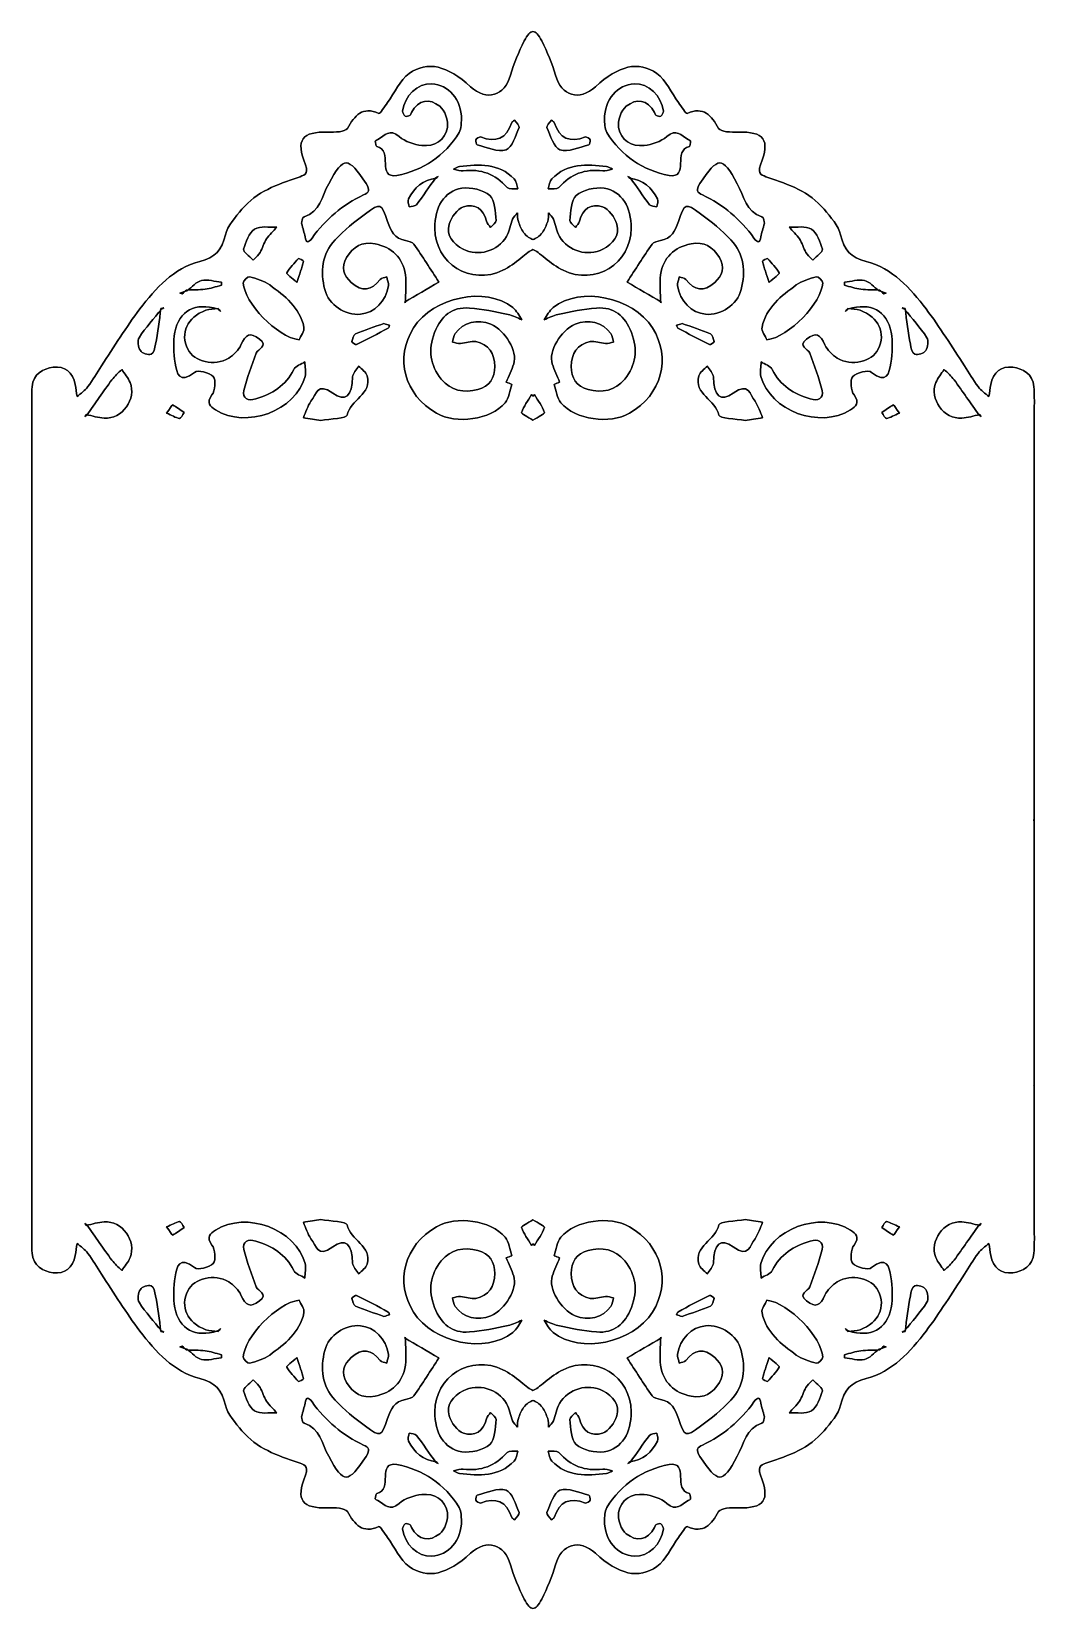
# Model space of a CAD drawing. Header units: millimetres. Extents: x 12008 to 13448, y 11557 to 13821.
import ezdxf

# ---------------------------------------------------------------- set-up
doc = ezdxf.new("R2010")
doc.units = ezdxf.units.MM
doc.layers.get('0').update_dxf_attribs({"linetype": 'CONTINUOUS'})

msp = doc.modelspace()

# ---------------------------------------------------------------- linework, layer by layer
for p, q in [((12588.7, 13611.3), (12589.5, 13610.5)), ((12589.5, 13610.5), (12588.7, 13611.3)), ((12867.2, 13610.5), (12868, 13611.3)), ((12868, 13611.3), (12867.2, 13610.5)), ((12231, 13450), (12231.8, 13449.1)), ((12231.8, 13449.1), (12231, 13450)), ((12545, 13431.8), (12544.2, 13432.6)), ((12545, 13431.8), (12544.2, 13432.6)), ((12544.2, 13432.6), (12545, 13431.8)), ((12544.2, 13432.6), (12545, 13431.8)), ((12911.7, 13431.8), (12912.5, 13432.6)), ((12912.5, 13432.6), (12911.7, 13431.8)), ((12911.7, 13431.8), (12912.5, 13432.6)), ((12912.5, 13432.6), (12911.7, 13431.8)), ((13225.7, 13450), (13224.9, 13449.1)), ((13224.9, 13449.1), (13225.7, 13450)), ((12195, 13422.6), (12194.2, 13423.5)), ((12194.2, 13423.5), (12195, 13422.6)), ((12275.3, 13422.8), (12276.2, 13423.6)), ((12276.2, 13423.6), (12275.3, 13422.8)), ((13181.3, 13422.8), (13180.5, 13423.6)), ((13180.5, 13423.6), (13181.3, 13422.8)), ((13261.7, 13422.6), (13262.5, 13423.5)), ((13262.5, 13423.5), (13261.7, 13422.6)), ((12087.2, 13271.2), (12084.9, 13268.6)), ((12084.9, 13268.6), (12087.2, 13271.2)), ((12087.2, 13271.2), (12087.9, 13270.5)), ((12087.9, 13270.5), (12087.2, 13271.2)), ((13369.5, 13271.2), (13368.7, 13270.5)), ((13368.7, 13270.5), (13369.5, 13271.2)), ((13371.7, 13268.6), (13369.5, 13271.2)), ((13369.5, 13271.2), (13371.7, 13268.6)), ((13448.1, 12689), (13446.2, 12689)), ((13446.2, 12689), (13448.1, 12689)), ((12087.2, 12106.8), (12084.9, 12109.4)), ((12084.9, 12109.4), (12087.2, 12106.8)), ((12087.2, 12106.8), (12087.9, 12107.5)), ((12087.9, 12107.5), (12087.2, 12106.8)), ((13369.5, 12106.8), (13368.7, 12107.5)), ((13368.7, 12107.5), (13369.5, 12106.8)), ((13371.7, 12109.4), (13369.5, 12106.8)), ((13369.5, 12106.8), (13371.7, 12109.4)), ((12194.2, 11954.5), (12195, 11955.4)), ((12195, 11955.4), (12194.2, 11954.5)), ((12276.2, 11954.4), (12275.3, 11955.3)), ((12275.3, 11955.3), (12276.2, 11954.4)), ((12545, 11946.2), (12544.2, 11945.4)), ((12545, 11946.2), (12544.2, 11945.4)), ((12544.2, 11945.4), (12545, 11946.2)), ((12544.2, 11945.4), (12545, 11946.2)), ((12912.5, 11945.4), (12911.7, 11946.2)), ((12911.7, 11946.2), (12912.5, 11945.4)), ((12912.5, 11945.4), (12911.7, 11946.2)), ((12911.7, 11946.2), (12912.5, 11945.4)), ((13180.5, 11954.4), (13181.3, 11955.3)), ((13181.3, 11955.3), (13180.5, 11954.4)), ((13262.5, 11954.5), (13261.7, 11955.4)), ((13261.7, 11955.4), (13262.5, 11954.5)), ((12231.8, 11928.9), (12231, 11928)), ((12231, 11928), (12231.8, 11928.9)), ((13224.9, 11928.9), (13225.7, 11928)), ((13225.7, 11928), (13224.9, 11928.9)), ((12589.5, 11767.5), (12588.7, 11766.7)), ((12588.7, 11766.7), (12589.5, 11767.5)), ((12868, 11766.7), (12867.2, 11767.5)), ((12867.2, 11767.5), (12868, 11766.7))]:
    msp.add_line(p, q)
for points, knots in [([(12728.3, 13821.1), (12724.4, 13821.2), (12720.4, 13816.8), (12715.8, 13807.8), (12707.7, 13792.1), (12701, 13775.4), (12696.1, 13758.5)], [58.479638, 58.479638, 58.479638, 58.479638, 59, 59, 59, 60, 60, 60, 60]), ([(12696.1, 13758.5), (12701, 13775.4), (12707.7, 13792.1), (12715.8, 13807.8), (12720.4, 13816.8), (12724.4, 13821.2), (12728.3, 13821.1)], [22, 22, 22, 22, 23, 23, 23, 23.520362, 23.520362, 23.520362, 23.520362]), ([(12760.6, 13758.5), (12755.7, 13775.4), (12748.9, 13792.1), (12740.9, 13807.8), (12736.2, 13816.8), (12732.3, 13821.2), (12728.3, 13821.1)], [22, 22, 22, 22, 23, 23, 23, 23.520362, 23.520362, 23.520362, 23.520362]), ([(12728.3, 13821.1), (12732.3, 13821.2), (12736.2, 13816.8), (12740.9, 13807.8), (12748.9, 13792.1), (12755.7, 13775.4), (12760.6, 13758.5)], [58.479638, 58.479638, 58.479638, 58.479638, 59, 59, 59, 60, 60, 60, 60]), ([(12675.4, 13549.9), (12673.7, 13562.3), (12674.1, 13579.1), (12666.4, 13585.6), (12656.7, 13593.9), (12639.1, 13598.1), (12626.2, 13596.1)], [28, 28, 28, 28, 29, 29, 29, 30, 30, 30, 30]), ([(12626.2, 13596.1), (12639.1, 13598.1), (12656.7, 13593.9), (12666.4, 13585.6), (12674.1, 13579.1), (12673.7, 13562.3), (12675.4, 13549.9)], [1, 1, 1, 1, 2, 2, 2, 3, 3, 3, 3]), ([(12781.3, 13549.9), (12783, 13562.3), (12782.6, 13579.1), (12790.3, 13585.6), (12800, 13593.9), (12817.6, 13598.1), (12830.5, 13596.1)], [28, 28, 28, 28, 29, 29, 29, 30, 30, 30, 30]), ([(12830.5, 13596.1), (12817.6, 13598.1), (12800, 13593.9), (12790.3, 13585.6), (12782.6, 13579.1), (12783, 13562.3), (12781.3, 13549.9)], [1, 1, 1, 1, 2, 2, 2, 3, 3, 3, 3]), ([(12331.1, 13359.2), (12333.6, 13365.9), (12348.7, 13369.2), (12322.5, 13390), (12315.4, 13386.3), (12309.1, 13371.5)], [12, 12, 12, 12, 13, 13, 14, 14, 14, 14]), ([(12309.1, 13371.5), (12315.4, 13386.3), (12322.5, 13390), (12348.7, 13369.2), (12333.6, 13365.9), (12331.1, 13359.2)], [4, 4, 4, 4, 5, 5, 6, 6, 6, 6]), ([(13125.6, 13359.2), (13123.1, 13365.9), (13108, 13369.2), (13134.2, 13390), (13141.3, 13386.3), (13147.5, 13371.5)], [12, 12, 12, 12, 13, 13, 14, 14, 14, 14]), ([(13147.5, 13371.5), (13141.3, 13386.3), (13134.2, 13390), (13108, 13369.2), (13123.1, 13365.9), (13125.6, 13359.2)], [4, 4, 4, 4, 5, 5, 6, 6, 6, 6]), ([(12109, 13341.2), (12102.4, 13331.3), (12096.6, 13320.7), (12089.4, 13311.3), (12085.2, 13305.7), (12079, 13301.7), (12073.7, 13297)], [73, 73, 73, 73, 74, 74, 74, 75, 75, 75, 75]), ([(12073.7, 13297), (12079, 13301.7), (12085.2, 13305.7), (12089.4, 13311.3), (12096.6, 13320.7), (12102.4, 13331.3), (12109, 13341.2)], [7, 7, 7, 7, 8, 8, 8, 9, 9, 9, 9]), ([(13347.7, 13341.2), (13354.3, 13331.3), (13360.1, 13320.7), (13367.3, 13311.3), (13371.5, 13305.7), (13377.7, 13301.7), (13382.9, 13297)], [73, 73, 73, 73, 74, 74, 74, 75, 75, 75, 75]), ([(13382.9, 13297), (13377.7, 13301.7), (13371.5, 13305.7), (13367.3, 13311.3), (13360.1, 13320.7), (13354.3, 13331.3), (13347.7, 13341.2)], [7, 7, 7, 7, 8, 8, 8, 9, 9, 9, 9]), ([(12073.7, 12081.1), (12079, 12076.3), (12085.2, 12072.3), (12089.4, 12066.7), (12096.6, 12057.3), (12102.4, 12046.7), (12109, 12036.8)], [7, 7, 7, 7, 8, 8, 8, 9, 9, 9, 9]), ([(12109, 12036.8), (12102.4, 12046.7), (12096.6, 12057.3), (12089.4, 12066.7), (12085.2, 12072.3), (12079, 12076.3), (12073.7, 12081.1)], [73, 73, 73, 73, 74, 74, 74, 75, 75, 75, 75]), ([(13347.7, 12036.8), (13354.3, 12046.7), (13360.1, 12057.3), (13367.3, 12066.7), (13371.5, 12072.3), (13377.7, 12076.3), (13382.9, 12081.1)], [73, 73, 73, 73, 74, 74, 74, 75, 75, 75, 75]), ([(13382.9, 12081.1), (13377.7, 12076.3), (13371.5, 12072.3), (13367.3, 12066.7), (13360.1, 12057.3), (13354.3, 12046.7), (13347.7, 12036.8)], [7, 7, 7, 7, 8, 8, 8, 9, 9, 9, 9]), ([(12331.1, 12018.8), (12333.6, 12012.1), (12348.7, 12008.8), (12322.5, 11988.1), (12315.4, 11991.7), (12309.1, 12006.5)], [12, 12, 12, 12, 13, 13, 14, 14, 14, 14]), ([(12309.1, 12006.5), (12315.4, 11991.7), (12322.5, 11988.1), (12348.7, 12008.8), (12333.6, 12012.1), (12331.1, 12018.8)], [4, 4, 4, 4, 5, 5, 6, 6, 6, 6]), ([(13147.5, 12006.5), (13141.3, 11991.7), (13134.2, 11988.1), (13108, 12008.8), (13123.1, 12012.1), (13125.6, 12018.8)], [4, 4, 4, 4, 5, 5, 6, 6, 6, 6]), ([(13125.6, 12018.8), (13123.1, 12012.1), (13108, 12008.8), (13134.2, 11988.1), (13141.3, 11991.7), (13147.5, 12006.5)], [12, 12, 12, 12, 13, 13, 14, 14, 14, 14]), ([(12675.4, 11828.1), (12673.7, 11815.7), (12674.1, 11798.9), (12666.4, 11792.4), (12656.7, 11784.1), (12639.1, 11779.9), (12626.2, 11781.9)], [28, 28, 28, 28, 29, 29, 29, 30, 30, 30, 30]), ([(12626.2, 11781.9), (12639.1, 11779.9), (12656.7, 11784.1), (12666.4, 11792.4), (12674.1, 11798.9), (12673.7, 11815.7), (12675.4, 11828.1)], [1, 1, 1, 1, 2, 2, 2, 3, 3, 3, 3]), ([(12830.5, 11781.9), (12817.6, 11779.9), (12800, 11784.1), (12790.3, 11792.4), (12782.6, 11798.9), (12783, 11815.7), (12781.3, 11828.1)], [1, 1, 1, 1, 2, 2, 2, 3, 3, 3, 3]), ([(12781.3, 11828.1), (12783, 11815.7), (12782.6, 11798.9), (12790.3, 11792.4), (12800, 11784.1), (12817.6, 11779.9), (12830.5, 11781.9)], [28, 28, 28, 28, 29, 29, 29, 30, 30, 30, 30]), ([(12728.3, 11556.9), (12724.4, 11556.8), (12720.4, 11561.2), (12715.8, 11570.2), (12707.7, 11585.9), (12701, 11602.6), (12696.1, 11619.5)], [58.479638, 58.479638, 58.479638, 58.479638, 59, 59, 59, 60, 60, 60, 60]), ([(12696.1, 11619.5), (12701, 11602.6), (12707.7, 11585.9), (12715.8, 11570.2), (12720.4, 11561.2), (12724.4, 11556.8), (12728.3, 11556.9)], [22, 22, 22, 22, 23, 23, 23, 23.520362, 23.520362, 23.520362, 23.520362]), ([(12760.6, 11619.5), (12755.7, 11602.6), (12748.9, 11585.9), (12740.9, 11570.2), (12736.2, 11561.2), (12732.3, 11556.8), (12728.3, 11556.9)], [22, 22, 22, 22, 23, 23, 23, 23.520362, 23.520362, 23.520362, 23.520362]), ([(12728.3, 11556.9), (12732.3, 11556.8), (12736.2, 11561.2), (12740.9, 11570.2), (12748.9, 11585.9), (12755.7, 11602.6), (12760.6, 11619.5)], [58.479638, 58.479638, 58.479638, 58.479638, 59, 59, 59, 60, 60, 60, 60])]:
    msp.add_open_spline(points, degree=3, knots=knots)
for points in [[(12638.6, 13742), (12605.7, 13772), (12576.9, 13779.9), (12550.6, 13760.9)], [(12550.6, 13760.9), (12576.9, 13779.9), (12605.7, 13772), (12638.6, 13742)], [(12818.1, 13742), (12851, 13772), (12879.7, 13779.9), (12906.1, 13760.9)], [(12906.1, 13760.9), (12879.7, 13779.9), (12851, 13772), (12818.1, 13742)], [(12550.6, 13760.9), (12537.2, 13751.2), (12529.8, 13733.3), (12519.5, 13719.2)], [(12519.5, 13719.2), (12529.8, 13733.3), (12537.2, 13751.2), (12550.6, 13760.9)], [(12582.8, 13746), (12562.9, 13747), (12543.9, 13729.5), (12541.2, 13707)], [(12541.2, 13707), (12543.9, 13729.5), (12562.9, 13747), (12582.8, 13746)], [(12582.8, 13746), (12607.4, 13744.7), (12625.7, 13724.3), (12625.7, 13694.6)], [(12625.7, 13694.6), (12625.7, 13724.3), (12607.4, 13744.7), (12582.8, 13746)], [(12638.6, 13742), (12661.9, 13720.7), (12687.6, 13728.6), (12696.1, 13758.5)], [(12696.1, 13758.5), (12687.6, 13728.6), (12661.9, 13720.7), (12638.6, 13742)], [(12760.6, 13758.5), (12769.1, 13728.6), (12794.8, 13720.7), (12818.1, 13742)], [(12818.1, 13742), (12794.8, 13720.7), (12769.1, 13728.6), (12760.6, 13758.5)], [(12873.9, 13746), (12849.3, 13744.7), (12831, 13724.3), (12830.9, 13694.6)], [(12830.9, 13694.6), (12831, 13724.3), (12849.3, 13744.7), (12873.9, 13746)], [(12915.5, 13707), (12912.8, 13729.5), (12893.8, 13747), (12873.9, 13746)], [(12873.9, 13746), (12893.8, 13747), (12912.8, 13729.5), (12915.5, 13707)], [(12906.1, 13760.9), (12919.5, 13751.2), (12926.9, 13733.3), (12937.2, 13719.2)], [(12937.2, 13719.2), (12926.9, 13733.3), (12919.5, 13751.2), (12906.1, 13760.9)], [(12553.9, 13705), (12563.8, 13724.3), (12580.2, 13725.2), (12594.5, 13714)], [(12594.5, 13714), (12580.2, 13725.2), (12563.8, 13724.3), (12553.9, 13705)], [(12862.2, 13714), (12876.5, 13725.2), (12892.9, 13724.3), (12902.8, 13705)], [(12902.8, 13705), (12892.9, 13724.3), (12876.5, 13725.2), (12862.2, 13714)], [(12507.2, 13703.5), (12482.9, 13714.3), (12472.8, 13700.7), (12461.8, 13682.1)], [(12461.8, 13682.1), (12472.8, 13700.7), (12482.9, 13714.3), (12507.2, 13703.5)], [(12519.5, 13719.2), (12515.4, 13713.6), (12508.7, 13702.9), (12507.2, 13703.5)], [(12507.2, 13703.5), (12508.7, 13702.9), (12515.4, 13713.6), (12519.5, 13719.2)], [(12541.2, 13707), (12540.9, 13704.6), (12542.9, 13701.1), (12544.9, 13699.5)], [(12544.9, 13699.5), (12542.9, 13701.1), (12540.9, 13704.6), (12541.2, 13707)], [(12544.9, 13699.5), (12546.2, 13698.6), (12549.7, 13700.1), (12551.8, 13701.1)], [(12551.8, 13701.1), (12549.7, 13700.1), (12546.2, 13698.6), (12544.9, 13699.5)], [(12551.8, 13701.1), (12552.9, 13701.6), (12553.2, 13703.6), (12553.9, 13705)], [(12553.9, 13705), (12553.2, 13703.6), (12552.9, 13701.6), (12551.8, 13701.1)], [(12605.4, 13683.2), (12607, 13692.9), (12602, 13708.2), (12594.5, 13714)], [(12594.5, 13714), (12602, 13708.2), (12607, 13692.9), (12605.4, 13683.2)], [(12851.3, 13683.2), (12849.7, 13692.9), (12854.7, 13708.2), (12862.2, 13714)], [(12862.2, 13714), (12854.7, 13708.2), (12849.7, 13692.9), (12851.3, 13683.2)], [(12902.8, 13705), (12903.5, 13703.6), (12903.8, 13701.6), (12904.9, 13701.1)], [(12904.9, 13701.1), (12903.8, 13701.6), (12903.5, 13703.6), (12902.8, 13705)], [(12904.9, 13701.1), (12907, 13700.1), (12910.5, 13698.6), (12911.7, 13699.5)], [(12911.7, 13699.5), (12910.5, 13698.6), (12907, 13700.1), (12904.9, 13701.1)], [(12911.7, 13699.5), (12913.8, 13701.1), (12915.8, 13704.6), (12915.5, 13707)], [(12915.5, 13707), (12915.8, 13704.6), (12913.8, 13701.1), (12911.7, 13699.5)], [(12937.2, 13719.2), (12941.3, 13713.6), (12948, 13702.9), (12949.5, 13703.5)], [(12949.5, 13703.5), (12948, 13702.9), (12941.3, 13713.6), (12937.2, 13719.2)], [(12949.5, 13703.5), (12973.8, 13714.3), (12983.9, 13700.7), (12994.9, 13682.1)], [(12994.9, 13682.1), (12983.9, 13700.7), (12973.8, 13714.3), (12949.5, 13703.5)], [(12434.1, 13676.8), (12396.5, 13677.7), (12387.4, 13666.2), (12401.5, 13629.8)], [(12401.5, 13629.8), (12387.4, 13666.2), (12396.5, 13677.7), (12434.1, 13676.8)], [(12461.8, 13682.1), (12458.6, 13676.7), (12443.6, 13676.6), (12434.1, 13676.8)], [(12434.1, 13676.8), (12443.6, 13676.6), (12458.6, 13676.7), (12461.8, 13682.1)], [(12536.4, 13670.4), (12522.7, 13682.2), (12515.2, 13672.2), (12505.7, 13666.1)], [(12505.7, 13666.1), (12515.2, 13672.2), (12522.7, 13682.2), (12536.4, 13670.4)], [(12605.4, 13683.2), (12602.3, 13665.1), (12587, 13655.7), (12568.9, 13657.6)], [(12568.9, 13657.6), (12587, 13655.7), (12602.3, 13665.1), (12605.4, 13683.2)], [(12622.3, 13676.1), (12625.9, 13682), (12625.1, 13690.6), (12625.7, 13694.6)], [(12625.7, 13694.6), (12625.1, 13690.6), (12625.9, 13682), (12622.3, 13676.1)], [(12653, 13669.8), (12675.3, 13661.1), (12690.3, 13667.6), (12697.9, 13690.6)], [(12697.9, 13690.6), (12690.3, 13667.6), (12675.3, 13661.1), (12653, 13669.8)], [(12689.7, 13651.4), (12698.7, 13654.5), (12703.2, 13672), (12708.5, 13683.6)], [(12708.5, 13683.6), (12703.2, 13672), (12698.7, 13654.5), (12689.7, 13651.4)], [(12697.9, 13690.6), (12698.3, 13691.7), (12699.9, 13692.3), (12701.9, 13693.9)], [(12701.9, 13693.9), (12699.9, 13692.3), (12698.3, 13691.7), (12697.9, 13690.6)], [(12708.5, 13683.6), (12709.4, 13685.6), (12704.3, 13690.4), (12701.9, 13693.9)], [(12701.9, 13693.9), (12704.3, 13690.4), (12709.4, 13685.6), (12708.5, 13683.6)], [(12748.2, 13683.6), (12747.3, 13685.6), (12752.4, 13690.4), (12754.8, 13693.9)], [(12754.8, 13693.9), (12752.4, 13690.4), (12747.3, 13685.6), (12748.2, 13683.6)], [(12767, 13651.4), (12758, 13654.5), (12753.5, 13672), (12748.2, 13683.6)], [(12748.2, 13683.6), (12753.5, 13672), (12758, 13654.5), (12767, 13651.4)], [(12754.8, 13693.9), (12756.8, 13692.3), (12758.4, 13691.7), (12758.7, 13690.6)], [(12758.7, 13690.6), (12758.4, 13691.7), (12756.8, 13692.3), (12754.8, 13693.9)], [(12758.7, 13690.6), (12766.3, 13667.6), (12781.3, 13661.1), (12803.7, 13669.8)], [(12803.7, 13669.8), (12781.3, 13661.1), (12766.3, 13667.6), (12758.7, 13690.6)], [(12830.9, 13694.6), (12831.6, 13690.6), (12830.7, 13682), (12834.4, 13676.1)], [(12834.4, 13676.1), (12830.7, 13682), (12831.6, 13690.6), (12830.9, 13694.6)], [(12887.8, 13657.6), (12869.7, 13655.7), (12854.3, 13665.1), (12851.3, 13683.2)], [(12851.3, 13683.2), (12854.3, 13665.1), (12869.7, 13655.7), (12887.8, 13657.6)], [(12951, 13666.1), (12941.5, 13672.2), (12934, 13682.2), (12920.3, 13670.4)], [(12920.3, 13670.4), (12934, 13682.2), (12941.5, 13672.2), (12951, 13666.1)], [(12994.9, 13682.1), (12998.1, 13676.7), (13013, 13676.6), (13022.5, 13676.8)], [(13022.5, 13676.8), (13013, 13676.6), (12998.1, 13676.7), (12994.9, 13682.1)], [(13022.5, 13676.8), (13060.2, 13677.7), (13069.3, 13666.2), (13055.1, 13629.8)], [(13055.1, 13629.8), (13069.3, 13666.2), (13060.2, 13677.7), (13022.5, 13676.8)], [(12505.7, 13666.1), (12504.5, 13665.3), (12501.9, 13664.6), (12501.9, 13664)], [(12501.9, 13664), (12501.9, 13664.6), (12504.5, 13665.3), (12505.7, 13666.1)], [(12501.9, 13664), (12502.2, 13661.3), (12502.7, 13656.3), (12503.9, 13656.1)], [(12503.9, 13656.1), (12502.7, 13656.3), (12502.2, 13661.3), (12501.9, 13664)], [(12532.9, 13614.7), (12503.8, 13609.3), (12527.9, 13651.5), (12503.9, 13656.1)], [(12503.9, 13656.1), (12527.9, 13651.5), (12503.8, 13609.3), (12532.9, 13614.7)], [(12532.9, 13614.7), (12570.2, 13621.5), (12601.7, 13642.7), (12622.3, 13676.1)], [(12622.3, 13676.1), (12601.7, 13642.7), (12570.2, 13621.5), (12532.9, 13614.7)], [(12568.9, 13657.6), (12557.6, 13658.7), (12544.8, 13663.1), (12536.4, 13670.4)], [(12536.4, 13670.4), (12544.8, 13663.1), (12557.6, 13658.7), (12568.9, 13657.6)], [(12646.3, 13665.6), (12645.5, 13663.7), (12647.1, 13658.6), (12648.4, 13658.3)], [(12648.4, 13658.3), (12647.1, 13658.6), (12645.5, 13663.7), (12646.3, 13665.6)], [(12653, 13669.8), (12651.4, 13670.4), (12647.1, 13667.7), (12646.3, 13665.6)], [(12646.3, 13665.6), (12647.1, 13667.7), (12651.4, 13670.4), (12653, 13669.8)], [(12648.4, 13658.3), (12662.2, 13655), (12677.9, 13647.5), (12689.7, 13651.4)], [(12689.7, 13651.4), (12677.9, 13647.5), (12662.2, 13655), (12648.4, 13658.3)], [(12808.3, 13658.3), (12794.4, 13655), (12778.7, 13647.5), (12767, 13651.4)], [(12767, 13651.4), (12778.7, 13647.5), (12794.4, 13655), (12808.3, 13658.3)], [(12803.7, 13669.8), (12805.3, 13670.4), (12809.6, 13667.7), (12810.4, 13665.6)], [(12810.4, 13665.6), (12809.6, 13667.7), (12805.3, 13670.4), (12803.7, 13669.8)], [(12810.4, 13665.6), (12811.2, 13663.7), (12809.6, 13658.6), (12808.3, 13658.3)], [(12808.3, 13658.3), (12809.6, 13658.6), (12811.2, 13663.7), (12810.4, 13665.6)], [(12834.4, 13676.1), (12855, 13642.7), (12886.5, 13621.5), (12923.8, 13614.7)], [(12923.8, 13614.7), (12886.5, 13621.5), (12855, 13642.7), (12834.4, 13676.1)], [(12920.3, 13670.4), (12911.9, 13663.1), (12899.1, 13658.7), (12887.8, 13657.6)], [(12887.8, 13657.6), (12899.1, 13658.7), (12911.9, 13663.1), (12920.3, 13670.4)], [(12923.8, 13614.7), (12952.9, 13609.3), (12928.8, 13651.5), (12952.8, 13656.1)], [(12952.8, 13656.1), (12928.8, 13651.5), (12952.9, 13609.3), (12923.8, 13614.7)], [(12954.7, 13664), (12954.8, 13664.6), (12952.2, 13665.3), (12951, 13666.1)], [(12951, 13666.1), (12952.2, 13665.3), (12954.8, 13664.6), (12954.7, 13664)], [(12952.8, 13656.1), (12954, 13656.3), (12954.5, 13661.3), (12954.7, 13664)], [(12954.7, 13664), (12954.5, 13661.3), (12954, 13656.3), (12952.8, 13656.1)], [(12488.7, 13603.1), (12462.5, 13641.4), (12457, 13643.3), (12435, 13602.7)], [(12435, 13602.7), (12457, 13643.3), (12462.5, 13641.4), (12488.7, 13603.1)], [(12622.8, 13627.4), (12651, 13630.6), (12679.2, 13632.5), (12701.4, 13609.6)], [(12701.4, 13609.6), (12679.2, 13632.5), (12651, 13630.6), (12622.8, 13627.4)], [(12755.3, 13609.6), (12777.4, 13632.5), (12805.6, 13630.6), (12833.9, 13627.4)], [(12833.9, 13627.4), (12805.6, 13630.6), (12777.4, 13632.5), (12755.3, 13609.6)], [(12968, 13603.1), (12994.2, 13641.4), (12999.7, 13643.3), (13021.6, 13602.7)], [(13021.6, 13602.7), (12999.7, 13643.3), (12994.2, 13641.4), (12968, 13603.1)], [(12391, 13611.8), (12361.3, 13601.5), (12331.3, 13591.5), (12310.5, 13566)], [(12310.5, 13566), (12331.3, 13591.5), (12361.3, 13601.5), (12391, 13611.8)], [(12401.5, 13629.8), (12407, 13615.7), (12398.6, 13614.5), (12391, 13611.8)], [(12391, 13611.8), (12398.6, 13614.5), (12407, 13615.7), (12401.5, 13629.8)], [(12549.5, 13580.8), (12558.1, 13596.8), (12570.1, 13608.9), (12589.5, 13610.5)], [(12589.5, 13610.5), (12570.1, 13608.9), (12558.1, 13596.8), (12549.5, 13580.8)], [(12588.7, 13611.3), (12579.5, 13598.3), (12570.6, 13585.1), (12560.9, 13572.6)], [(12560.9, 13572.6), (12570.6, 13585.1), (12579.5, 13598.3), (12588.7, 13611.3)], [(12588.7, 13611.3), (12589.9, 13611.9), (12591, 13612.5), (12592.2, 13613)], [(12592.2, 13613), (12591, 13612.5), (12589.9, 13611.9), (12588.7, 13611.3)], [(12592.2, 13613), (12591.3, 13612.2), (12590.4, 13611.3), (12589.5, 13610.5)], [(12589.5, 13610.5), (12590.4, 13611.3), (12591.3, 13612.2), (12592.2, 13613)], [(12614.2, 13623.4), (12618.1, 13625.3), (12620.3, 13627.1), (12622.8, 13627.4)], [(12622.8, 13627.4), (12620.3, 13627.1), (12618.1, 13625.3), (12614.2, 13623.4)], [(12628.1, 13621.3), (12624, 13620.8), (12619.7, 13622.5), (12614.2, 13623.4)], [(12614.2, 13623.4), (12619.7, 13622.5), (12624, 13620.8), (12628.1, 13621.3)], [(12691.3, 13597.2), (12674.3, 13616.7), (12653.4, 13624.1), (12628.1, 13621.3)], [(12628.1, 13621.3), (12653.4, 13624.1), (12674.3, 13616.7), (12691.3, 13597.2)], [(12701.4, 13609.6), (12704.6, 13606.2), (12705, 13600), (12706.7, 13595.2)], [(12706.7, 13595.2), (12705, 13600), (12704.6, 13606.2), (12701.4, 13609.6)], [(12750, 13595.2), (12751.7, 13600), (12752.1, 13606.2), (12755.3, 13609.6)], [(12755.3, 13609.6), (12752.1, 13606.2), (12751.7, 13600), (12750, 13595.2)], [(12828.6, 13621.3), (12803.3, 13624.1), (12782.4, 13616.7), (12765.4, 13597.2)], [(12765.4, 13597.2), (12782.4, 13616.7), (12803.3, 13624.1), (12828.6, 13621.3)], [(12842.5, 13623.4), (12836.9, 13622.5), (12832.6, 13620.8), (12828.6, 13621.3)], [(12828.6, 13621.3), (12832.6, 13620.8), (12836.9, 13622.5), (12842.5, 13623.4)], [(12833.9, 13627.4), (12836.4, 13627.1), (12838.6, 13625.3), (12842.5, 13623.4)], [(12842.5, 13623.4), (12838.6, 13625.3), (12836.4, 13627.1), (12833.9, 13627.4)], [(12868, 13611.3), (12866.8, 13611.9), (12865.7, 13612.5), (12864.5, 13613)], [(12864.5, 13613), (12865.4, 13612.2), (12866.3, 13611.3), (12867.2, 13610.5)], [(12867.2, 13610.5), (12866.3, 13611.3), (12865.4, 13612.2), (12864.5, 13613)], [(12864.5, 13613), (12865.7, 13612.5), (12866.8, 13611.9), (12868, 13611.3)], [(12867.2, 13610.5), (12886.6, 13608.9), (12898.6, 13596.8), (12907.2, 13580.8)], [(12907.2, 13580.8), (12898.6, 13596.8), (12886.6, 13608.9), (12867.2, 13610.5)], [(12895.8, 13572.6), (12886, 13585.1), (12877.2, 13598.3), (12868, 13611.3)], [(12868, 13611.3), (12877.2, 13598.3), (12886, 13585.1), (12895.8, 13572.6)], [(13055.1, 13629.8), (13049.7, 13615.7), (13058.1, 13614.5), (13065.7, 13611.8)], [(13065.7, 13611.8), (13058.1, 13614.5), (13049.7, 13615.7), (13055.1, 13629.8)], [(13065.7, 13611.8), (13095.4, 13601.5), (13125.4, 13591.5), (13146.2, 13566)], [(13146.2, 13566), (13125.4, 13591.5), (13095.4, 13601.5), (13065.7, 13611.8)], [(12399.6, 13555), (12423, 13562.9), (12425.1, 13584.4), (12435, 13602.7)], [(12435, 13602.7), (12425.1, 13584.4), (12423, 13562.9), (12399.6, 13555)], [(12411.1, 13524.7), (12430.5, 13551.6), (12455, 13572.4), (12485.2, 13586.6)], [(12485.2, 13586.6), (12455, 13572.4), (12430.5, 13551.6), (12411.1, 13524.7)], [(12485.2, 13586.6), (12492, 13589.8), (12495.3, 13593.4), (12488.7, 13603.1)], [(12488.7, 13603.1), (12495.3, 13593.4), (12492, 13589.8), (12485.2, 13586.6)], [(12626.2, 13596.1), (12600.6, 13592), (12587.1, 13568.8), (12587.3, 13538.8)], [(12587.3, 13538.8), (12587.1, 13568.8), (12600.6, 13592), (12626.2, 13596.1)], [(12706.7, 13595.2), (12701.4, 13595.8), (12693.8, 13594.3), (12691.3, 13597.2)], [(12691.3, 13597.2), (12693.8, 13594.3), (12701.4, 13595.8), (12706.7, 13595.2)], [(12765.4, 13597.2), (12762.9, 13594.3), (12755.2, 13595.8), (12750, 13595.2)], [(12750, 13595.2), (12755.2, 13595.8), (12762.9, 13594.3), (12765.4, 13597.2)], [(12830.5, 13596.1), (12856.1, 13592), (12869.6, 13568.8), (12869.4, 13538.8)], [(12869.4, 13538.8), (12869.6, 13568.8), (12856.1, 13592), (12830.5, 13596.1)], [(12971.5, 13586.6), (12964.7, 13589.8), (12961.4, 13593.4), (12968, 13603.1)], [(12968, 13603.1), (12961.4, 13593.4), (12964.7, 13589.8), (12971.5, 13586.6)], [(13045.5, 13524.7), (13026.2, 13551.6), (13001.7, 13572.4), (12971.5, 13586.6)], [(12971.5, 13586.6), (13001.7, 13572.4), (13026.2, 13551.6), (13045.5, 13524.7)], [(13021.6, 13602.7), (13031.5, 13584.4), (13033.7, 13562.9), (13057.1, 13555)], [(13057.1, 13555), (13033.7, 13562.9), (13031.5, 13584.4), (13021.6, 13602.7)], [(12310.5, 13566), (12301.3, 13554.6), (12289.5, 13542.7), (12286.7, 13529.3)], [(12286.7, 13529.3), (12289.5, 13542.7), (12301.3, 13554.6), (12310.5, 13566)], [(12519.5, 13548.5), (12510.5, 13575), (12509.9, 13575.7), (12487.9, 13559.6)], [(12487.9, 13559.6), (12509.9, 13575.7), (12510.5, 13575), (12519.5, 13548.5)], [(12550.4, 13569.3), (12550, 13573.2), (12548, 13577.9), (12549.5, 13580.8)], [(12549.5, 13580.8), (12548, 13577.9), (12550, 13573.2), (12550.4, 13569.3)], [(12560.9, 13572.6), (12559.1, 13570.2), (12554, 13570.3), (12550.4, 13569.3)], [(12550.4, 13569.3), (12554, 13570.3), (12559.1, 13570.2), (12560.9, 13572.6)], [(12608, 13544.5), (12610.7, 13554.3), (12619.7, 13566.4), (12628.7, 13569.5)], [(12628.7, 13569.5), (12619.7, 13566.4), (12610.7, 13554.3), (12608, 13544.5)], [(12628.7, 13569.5), (12644.5, 13575.1), (12657.2, 13566.6), (12661.6, 13548.9)], [(12661.6, 13548.9), (12657.2, 13566.6), (12644.5, 13575.1), (12628.7, 13569.5)], [(12828, 13569.5), (12812.2, 13575.1), (12799.5, 13566.6), (12795.1, 13548.9)], [(12795.1, 13548.9), (12799.5, 13566.6), (12812.2, 13575.1), (12828, 13569.5)], [(12848.7, 13544.5), (12845.9, 13554.3), (12837, 13566.4), (12828, 13569.5)], [(12828, 13569.5), (12837, 13566.4), (12845.9, 13554.3), (12848.7, 13544.5)], [(12906.3, 13569.3), (12902.7, 13570.3), (12897.6, 13570.2), (12895.8, 13572.6)], [(12895.8, 13572.6), (12897.6, 13570.2), (12902.7, 13570.3), (12906.3, 13569.3)], [(12907.2, 13580.8), (12908.7, 13577.9), (12906.7, 13573.2), (12906.3, 13569.3)], [(12906.3, 13569.3), (12906.7, 13573.2), (12908.7, 13577.9), (12907.2, 13580.8)], [(12937.2, 13548.5), (12946.2, 13575), (12946.8, 13575.7), (12968.8, 13559.6)], [(12968.8, 13559.6), (12946.8, 13575.7), (12946.2, 13575), (12937.2, 13548.5)], [(13146.2, 13566), (13155.4, 13554.6), (13167.2, 13542.7), (13170, 13529.3)], [(13170, 13529.3), (13167.2, 13542.7), (13155.4, 13554.6), (13146.2, 13566)], [(12328.7, 13537.4), (12336.5, 13542.6), (12349.8, 13539.7), (12360.7, 13540.3)], [(12360.7, 13540.3), (12349.8, 13539.7), (12336.5, 13542.6), (12328.7, 13537.4)], [(12396.1, 13546.2), (12396.6, 13547.7), (12397.2, 13554.2), (12399.6, 13555)], [(12399.6, 13555), (12397.2, 13554.2), (12396.6, 13547.7), (12396.1, 13546.2)], [(12401.1, 13526.4), (12399.9, 13532.2), (12398.2, 13537.9), (12396.1, 13546.2)], [(12396.1, 13546.2), (12398.2, 13537.9), (12399.9, 13532.2), (12401.1, 13526.4)], [(12487.9, 13559.6), (12472.4, 13548.2), (12457.2, 13535.9), (12444.1, 13521.9)], [(12444.1, 13521.9), (12457.2, 13535.9), (12472.4, 13548.2), (12487.9, 13559.6)], [(12545.4, 13521), (12529.7, 13523.8), (12523.9, 13535.3), (12519.5, 13548.5)], [(12519.5, 13548.5), (12523.9, 13535.3), (12529.7, 13523.8), (12545.4, 13521)], [(12628, 13508.7), (12613.4, 13516.2), (12603.4, 13528.3), (12608, 13544.5)], [(12608, 13544.5), (12603.4, 13528.3), (12613.4, 13516.2), (12628, 13508.7)], [(12661.6, 13548.9), (12662.4, 13545.6), (12665.4, 13542.8), (12667.3, 13539.8)], [(12667.3, 13539.8), (12665.4, 13542.8), (12662.4, 13545.6), (12661.6, 13548.9)], [(12667.3, 13539.8), (12670.2, 13543.2), (12675.8, 13547), (12675.4, 13549.9)], [(12675.4, 13549.9), (12675.8, 13547), (12670.2, 13543.2), (12667.3, 13539.8)], [(12699.1, 13552), (12695.8, 13543.8), (12694.6, 13534.5), (12690.3, 13526.9)], [(12690.3, 13526.9), (12694.6, 13534.5), (12695.8, 13543.8), (12699.1, 13552)], [(12705.9, 13560.7), (12703.5, 13557.8), (12700.4, 13555.3), (12699.1, 13552)], [(12699.1, 13552), (12700.4, 13555.3), (12703.5, 13557.8), (12705.9, 13560.7)], [(12707.3, 13548.5), (12706, 13552.3), (12706.3, 13556.6), (12705.9, 13560.7)], [(12705.9, 13560.7), (12706.3, 13556.6), (12706, 13552.3), (12707.3, 13548.5)], [(12707.3, 13548.5), (12709.1, 13543), (12711.4, 13537.4), (12714.8, 13532.8)], [(12714.8, 13532.8), (12711.4, 13537.4), (12709.1, 13543), (12707.3, 13548.5)], [(12741.8, 13532.8), (12745.3, 13537.4), (12747.5, 13543), (12749.4, 13548.5)], [(12749.4, 13548.5), (12747.5, 13543), (12745.3, 13537.4), (12741.8, 13532.8)], [(12749.4, 13548.5), (12750.7, 13552.3), (12750.4, 13556.6), (12750.8, 13560.7)], [(12750.8, 13560.7), (12750.4, 13556.6), (12750.7, 13552.3), (12749.4, 13548.5)], [(12750.8, 13560.7), (12753.1, 13557.8), (12756.3, 13555.3), (12757.6, 13552)], [(12757.6, 13552), (12756.3, 13555.3), (12753.1, 13557.8), (12750.8, 13560.7)], [(12757.6, 13552), (12760.9, 13543.8), (12762.1, 13534.5), (12766.4, 13526.9)], [(12766.4, 13526.9), (12762.1, 13534.5), (12760.9, 13543.8), (12757.6, 13552)], [(12789.4, 13539.8), (12786.5, 13543.2), (12780.9, 13547), (12781.3, 13549.9)], [(12781.3, 13549.9), (12780.9, 13547), (12786.5, 13543.2), (12789.4, 13539.8)], [(12795.1, 13548.9), (12794.2, 13545.6), (12791.3, 13542.8), (12789.4, 13539.8)], [(12789.4, 13539.8), (12791.3, 13542.8), (12794.2, 13545.6), (12795.1, 13548.9)], [(12828.7, 13508.7), (12843.3, 13516.2), (12853.3, 13528.3), (12848.7, 13544.5)], [(12848.7, 13544.5), (12853.3, 13528.3), (12843.3, 13516.2), (12828.7, 13508.7)], [(12911.3, 13521), (12926.9, 13523.8), (12932.7, 13535.3), (12937.2, 13548.5)], [(12937.2, 13548.5), (12932.7, 13535.3), (12926.9, 13523.8), (12911.3, 13521)], [(12968.8, 13559.6), (12984.3, 13548.2), (12999.5, 13535.9), (13012.6, 13521.9)], [(13012.6, 13521.9), (12999.5, 13535.9), (12984.3, 13548.2), (12968.8, 13559.6)], [(13060.6, 13546.2), (13058.4, 13537.9), (13056.8, 13532.2), (13055.5, 13526.4)], [(13055.5, 13526.4), (13056.8, 13532.2), (13058.4, 13537.9), (13060.6, 13546.2)], [(13057.1, 13555), (13059.5, 13554.2), (13060, 13547.7), (13060.6, 13546.2)], [(13060.6, 13546.2), (13060, 13547.7), (13059.5, 13554.2), (13057.1, 13555)], [(13096, 13540.3), (13106.9, 13539.7), (13120.1, 13542.6), (13128, 13537.4)], [(13128, 13537.4), (13120.1, 13542.6), (13106.9, 13539.7), (13096, 13540.3)], [(12286.7, 13529.3), (12282.1, 13507.1), (12271.8, 13497), (12250.1, 13491.2)], [(12250.1, 13491.2), (12271.8, 13497), (12282.1, 13507.1), (12286.7, 13529.3)], [(12312.9, 13508.5), (12316, 13519.1), (12320.4, 13532), (12328.7, 13537.4)], [(12328.7, 13537.4), (12320.4, 13532), (12316, 13519.1), (12312.9, 13508.5)], [(12345.7, 13523.4), (12341.8, 13517.5), (12340, 13510.1), (12336.6, 13503.8)], [(12336.6, 13503.8), (12340, 13510.1), (12341.8, 13517.5), (12345.7, 13523.4)], [(12360.7, 13540.3), (12355.6, 13534.7), (12349.8, 13529.6), (12345.7, 13523.4)], [(12345.7, 13523.4), (12349.8, 13529.6), (12355.6, 13534.7), (12360.7, 13540.3)], [(12411.1, 13524.7), (12405.8, 13517.2), (12403.1, 13517.3), (12401.1, 13526.4)], [(12401.1, 13526.4), (12403.1, 13517.3), (12405.8, 13517.2), (12411.1, 13524.7)], [(12429.4, 13450.6), (12422.7, 13476.4), (12425.3, 13501.7), (12444.1, 13521.9)], [(12444.1, 13521.9), (12425.3, 13501.7), (12422.7, 13476.4), (12429.4, 13450.6)], [(12460.8, 13496.7), (12470.1, 13512.5), (12482.7, 13520), (12501.5, 13516.3)], [(12501.5, 13516.3), (12482.7, 13520), (12470.1, 13512.5), (12460.8, 13496.7)], [(12557.4, 13515.9), (12555.2, 13519), (12549.6, 13520.3), (12545.4, 13521)], [(12545.4, 13521), (12549.6, 13520.3), (12555.2, 13519), (12557.4, 13515.9)], [(12587.3, 13538.8), (12587.7, 13487.9), (12638.9, 13456), (12685, 13478.4)], [(12685, 13478.4), (12638.9, 13456), (12587.7, 13487.9), (12587.3, 13538.8)], [(12628, 13508.7), (12649.8, 13497.7), (12677.9, 13505.5), (12690.3, 13526.9)], [(12690.3, 13526.9), (12677.9, 13505.5), (12649.8, 13497.7), (12628, 13508.7)], [(12714.8, 13532.8), (12719.2, 13527.1), (12723.8, 13523.8), (12728.5, 13522.8)], [(12728.5, 13522.8), (12723.8, 13523.8), (12719.2, 13527.1), (12714.8, 13532.8)], [(12741.8, 13532.8), (12737.5, 13527.1), (12732.8, 13523.8), (12728.2, 13522.8)], [(12728.2, 13522.8), (12732.8, 13523.8), (12737.5, 13527.1), (12741.8, 13532.8)], [(12766.4, 13526.9), (12778.8, 13505.5), (12806.9, 13497.7), (12828.7, 13508.7)], [(12828.7, 13508.7), (12806.9, 13497.7), (12778.8, 13505.5), (12766.4, 13526.9)], [(12869.4, 13538.8), (12869, 13487.9), (12817.7, 13456), (12771.7, 13478.4)], [(12771.7, 13478.4), (12817.7, 13456), (12869, 13487.9), (12869.4, 13538.8)], [(12899.3, 13515.9), (12901.4, 13519), (12907, 13520.3), (12911.3, 13521)], [(12911.3, 13521), (12907, 13520.3), (12901.4, 13519), (12899.3, 13515.9)], [(12995.9, 13496.7), (12986.6, 13512.5), (12974, 13520), (12955.2, 13516.3)], [(12955.2, 13516.3), (12974, 13520), (12986.6, 13512.5), (12995.9, 13496.7)], [(13012.6, 13521.9), (13031.3, 13501.7), (13034, 13476.4), (13027.2, 13450.6)], [(13027.2, 13450.6), (13034, 13476.4), (13031.3, 13501.7), (13012.6, 13521.9)], [(13055.5, 13526.4), (13053.6, 13517.3), (13050.9, 13517.2), (13045.5, 13524.7)], [(13045.5, 13524.7), (13050.9, 13517.2), (13053.6, 13517.3), (13055.5, 13526.4)], [(13111, 13523.4), (13106.9, 13529.6), (13101.1, 13534.7), (13096, 13540.3)], [(13096, 13540.3), (13101.1, 13534.7), (13106.9, 13529.6), (13111, 13523.4)], [(13120.1, 13503.8), (13116.6, 13510.1), (13114.9, 13517.5), (13111, 13523.4)], [(13111, 13523.4), (13114.9, 13517.5), (13116.6, 13510.1), (13120.1, 13503.8)], [(13128, 13537.4), (13136.3, 13532), (13140.7, 13519.1), (13143.8, 13508.5)], [(13143.8, 13508.5), (13140.7, 13519.1), (13136.3, 13532), (13128, 13537.4)], [(13170, 13529.3), (13174.6, 13507.1), (13184.8, 13497), (13206.6, 13491.2)], [(13206.6, 13491.2), (13184.8, 13497), (13174.6, 13507.1), (13170, 13529.3)], [(12326.6, 13493), (12320.9, 13499.1), (12311.9, 13505.3), (12312.9, 13508.5)], [(12312.9, 13508.5), (12311.9, 13505.3), (12320.9, 13499.1), (12326.6, 13493)], [(12336.6, 13503.8), (12334.8, 13500.5), (12331.3, 13498), (12326.6, 13493)], [(12326.6, 13493), (12331.3, 13498), (12334.8, 13500.5), (12336.6, 13503.8)], [(12467.5, 13460.8), (12456.5, 13470.9), (12452.5, 13482.6), (12460.8, 13496.7)], [(12460.8, 13496.7), (12452.5, 13482.6), (12456.5, 13470.9), (12467.5, 13460.8)], [(12545.1, 13471.9), (12541.6, 13496.7), (12525.2, 13511.7), (12501.5, 13516.3)], [(12501.5, 13516.3), (12525.2, 13511.7), (12541.6, 13496.7), (12545.1, 13471.9)], [(12593.2, 13461.5), (12581.3, 13479.7), (12569.8, 13498.1), (12557.4, 13515.9)], [(12557.4, 13515.9), (12569.8, 13498.1), (12581.3, 13479.7), (12593.2, 13461.5)], [(12728.3, 13508.2), (12724, 13506.4), (12718.9, 13502.3), (12710.8, 13495.7)], [(12710.8, 13495.7), (12718.9, 13502.3), (12724, 13506.4), (12728.3, 13508.2)], [(12745.8, 13495.7), (12737.8, 13502.3), (12732.7, 13506.4), (12728.3, 13508.2)], [(12728.3, 13508.2), (12732.7, 13506.4), (12737.8, 13502.3), (12745.8, 13495.7)], [(12863.5, 13461.5), (12875.4, 13479.7), (12886.9, 13498.1), (12899.3, 13515.9)], [(12899.3, 13515.9), (12886.9, 13498.1), (12875.4, 13479.7), (12863.5, 13461.5)], [(12955.2, 13516.3), (12931.5, 13511.7), (12915.1, 13496.7), (12911.6, 13471.9)], [(12911.6, 13471.9), (12915.1, 13496.7), (12931.5, 13511.7), (12955.2, 13516.3)], [(12989.2, 13460.8), (13000.2, 13470.9), (13004.1, 13482.6), (12995.9, 13496.7)], [(12995.9, 13496.7), (13004.1, 13482.6), (13000.2, 13470.9), (12989.2, 13460.8)], [(13130.1, 13493), (13125.3, 13498), (13121.9, 13500.5), (13120.1, 13503.8)], [(13120.1, 13503.8), (13121.9, 13500.5), (13125.3, 13498), (13130.1, 13493)], [(13143.8, 13508.5), (13144.8, 13505.3), (13135.8, 13499.1), (13130.1, 13493)], [(13130.1, 13493), (13135.8, 13499.1), (13144.8, 13505.3), (13143.8, 13508.5)], [(12250.1, 13491.2), (12212.2, 13481.2), (12186.7, 13452.6), (12163.9, 13422.8)], [(12163.9, 13422.8), (12186.7, 13452.6), (12212.2, 13481.2), (12250.1, 13491.2)], [(12389.5, 13460.7), (12382.6, 13467.1), (12374.2, 13473.5), (12374.8, 13474.5)], [(12374.8, 13474.5), (12374.2, 13473.5), (12382.6, 13467.1), (12389.5, 13460.7)], [(12374.8, 13474.5), (12379.3, 13482.1), (12385.5, 13488.7), (12391.7, 13495.1)], [(12391.7, 13495.1), (12385.5, 13488.7), (12379.3, 13482.1), (12374.8, 13474.5)], [(12398.8, 13491.3), (12396.4, 13481.9), (12393.3, 13472.7), (12389.5, 13460.7)], [(12389.5, 13460.7), (12393.3, 13472.7), (12396.4, 13481.9), (12398.8, 13491.3)], [(12391.7, 13495.1), (12392.2, 13495.7), (12398.9, 13492), (12398.8, 13491.3)], [(12398.8, 13491.3), (12398.9, 13492), (12392.2, 13495.7), (12391.7, 13495.1)], [(12710.8, 13495.7), (12702.8, 13489.3), (12694.2, 13482.9), (12685, 13478.4)], [(12685, 13478.4), (12694.2, 13482.9), (12702.8, 13489.3), (12710.8, 13495.7)], [(12771.7, 13478.4), (12762.4, 13482.9), (12753.9, 13489.3), (12745.8, 13495.7)], [(12745.8, 13495.7), (12753.9, 13489.3), (12762.4, 13482.9), (12771.7, 13478.4)], [(13057.9, 13491.3), (13057.7, 13492), (13064.5, 13495.7), (13065, 13495.1)], [(13065, 13495.1), (13064.5, 13495.7), (13057.7, 13492), (13057.9, 13491.3)], [(13067.2, 13460.7), (13063.4, 13472.7), (13060.3, 13481.9), (13057.9, 13491.3)], [(13057.9, 13491.3), (13060.3, 13481.9), (13063.4, 13472.7), (13067.2, 13460.7)], [(13065, 13495.1), (13071.2, 13488.7), (13077.3, 13482.1), (13081.9, 13474.5)], [(13081.9, 13474.5), (13077.3, 13482.1), (13071.2, 13488.7), (13065, 13495.1)], [(13081.9, 13474.5), (13082.5, 13473.5), (13074.1, 13467.1), (13067.2, 13460.7)], [(13067.2, 13460.7), (13074.1, 13467.1), (13082.5, 13473.5), (13081.9, 13474.5)], [(13206.6, 13491.2), (13244.5, 13481.2), (13270, 13452.6), (13292.7, 13422.8)], [(13292.7, 13422.8), (13270, 13452.6), (13244.5, 13481.2), (13206.6, 13491.2)], [(12257.5, 13451.2), (12248.8, 13450), (12239.9, 13450.3), (12231, 13450)], [(12231, 13450), (12239.9, 13450.3), (12248.8, 13450), (12257.5, 13451.2)], [(12231.8, 13449.1), (12238.7, 13454.2), (12245, 13462.1), (12252.6, 13463.8)], [(12252.6, 13463.8), (12245, 13462.1), (12238.7, 13454.2), (12231.8, 13449.1)], [(12252.6, 13463.8), (12261.5, 13465.7), (12271.5, 13462.3), (12281, 13461.1)], [(12281, 13461.1), (12271.5, 13462.3), (12261.5, 13465.7), (12252.6, 13463.8)], [(12280.9, 13457), (12273.2, 13454.8), (12265.5, 13452.2), (12257.5, 13451.2)], [(12257.5, 13451.2), (12265.5, 13452.2), (12273.2, 13454.8), (12280.9, 13457)], [(12281, 13461.1), (12281.2, 13461), (12281.3, 13457.1), (12280.9, 13457)], [(12280.9, 13457), (12281.3, 13457.1), (12281.2, 13461), (12281, 13461.1)], [(12312.3, 13460.1), (12312.1, 13463.1), (12319.3, 13469.7), (12321.6, 13469.1)], [(12321.6, 13469.1), (12319.3, 13469.7), (12312.1, 13463.1), (12312.3, 13460.1)], [(12392.5, 13378.5), (12360.2, 13382.8), (12313.9, 13431.8), (12312.3, 13460.1)], [(12312.3, 13460.1), (12313.9, 13431.8), (12360.2, 13382.8), (12392.5, 13378.5)], [(12321.6, 13469.1), (12331.5, 13466.4), (12342.1, 13463.2), (12350.3, 13457.3)], [(12350.3, 13457.3), (12342.1, 13463.2), (12331.5, 13466.4), (12321.6, 13469.1)], [(12350.3, 13457.3), (12372, 13441.6), (12393.7, 13425), (12399.4, 13396.7)], [(12399.4, 13396.7), (12393.7, 13425), (12372, 13441.6), (12350.3, 13457.3)], [(12480.5, 13415.3), (12459, 13413.1), (12435.2, 13428.6), (12429.4, 13450.6)], [(12429.4, 13450.6), (12435.2, 13428.6), (12459, 13413.1), (12480.5, 13415.3)], [(12509, 13465.2), (12496.5, 13449.1), (12482.7, 13446.9), (12467.5, 13460.8)], [(12467.5, 13460.8), (12482.7, 13446.9), (12496.5, 13449.1), (12509, 13465.2)], [(12480.5, 13415.3), (12501.1, 13417.4), (12517.3, 13433.6), (12520.8, 13456.5)], [(12520.8, 13456.5), (12517.3, 13433.6), (12501.1, 13417.4), (12480.5, 13415.3)], [(12518.3, 13468.9), (12515.1, 13467.7), (12510.8, 13467.5), (12509, 13465.2)], [(12509, 13465.2), (12510.8, 13467.5), (12515.1, 13467.7), (12518.3, 13468.9)], [(12520.8, 13456.5), (12521.4, 13460.4), (12519.2, 13464.8), (12518.3, 13468.9)], [(12518.3, 13468.9), (12519.2, 13464.8), (12521.4, 13460.4), (12520.8, 13456.5)], [(12593.2, 13461.5), (12576.8, 13451.8), (12560.5, 13442.2), (12544.2, 13432.6)], [(12544.2, 13432.6), (12560.5, 13442.2), (12576.8, 13451.8), (12593.2, 13461.5)], [(12545.1, 13471.9), (12546.9, 13458.8), (12545.1, 13445.2), (12545, 13431.8)], [(12545, 13431.8), (12545.1, 13445.2), (12546.9, 13458.8), (12545.1, 13471.9)], [(12699.5, 13424.9), (12660.3, 13455.8), (12585.1, 13440.2), (12556.9, 13395.7)], [(12556.9, 13395.7), (12585.1, 13440.2), (12660.3, 13455.8), (12699.5, 13424.9)], [(12757.2, 13424.9), (12796.3, 13455.8), (12871.6, 13440.2), (12899.8, 13395.7)], [(12899.8, 13395.7), (12871.6, 13440.2), (12796.3, 13455.8), (12757.2, 13424.9)], [(12912.5, 13432.6), (12896.2, 13442.2), (12879.8, 13451.8), (12863.5, 13461.5)], [(12863.5, 13461.5), (12879.8, 13451.8), (12896.2, 13442.2), (12912.5, 13432.6)], [(12911.6, 13471.9), (12909.8, 13458.8), (12911.6, 13445.2), (12911.7, 13431.8)], [(12911.7, 13431.8), (12911.6, 13445.2), (12909.8, 13458.8), (12911.6, 13471.9)], [(12935.9, 13456.5), (12935.3, 13460.4), (12937.5, 13464.8), (12938.4, 13468.9)], [(12938.4, 13468.9), (12937.5, 13464.8), (12935.3, 13460.4), (12935.9, 13456.5)], [(12976.2, 13415.3), (12955.6, 13417.4), (12939.4, 13433.6), (12935.9, 13456.5)], [(12935.9, 13456.5), (12939.4, 13433.6), (12955.6, 13417.4), (12976.2, 13415.3)], [(12938.4, 13468.9), (12941.6, 13467.7), (12945.9, 13467.5), (12947.7, 13465.2)], [(12947.7, 13465.2), (12945.9, 13467.5), (12941.6, 13467.7), (12938.4, 13468.9)], [(12947.7, 13465.2), (12960.2, 13449.1), (12974, 13446.9), (12989.2, 13460.8)], [(12989.2, 13460.8), (12974, 13446.9), (12960.2, 13449.1), (12947.7, 13465.2)], [(13027.2, 13450.6), (13021.5, 13428.6), (12997.7, 13413.1), (12976.2, 13415.3)], [(12976.2, 13415.3), (12997.7, 13413.1), (13021.5, 13428.6), (13027.2, 13450.6)], [(13057.2, 13396.7), (13063, 13425), (13084.7, 13441.6), (13106.4, 13457.3)], [(13106.4, 13457.3), (13084.7, 13441.6), (13063, 13425), (13057.2, 13396.7)], [(13144.4, 13460.1), (13142.8, 13431.8), (13096.4, 13382.8), (13064.1, 13378.5)], [(13064.1, 13378.5), (13096.4, 13382.8), (13142.8, 13431.8), (13144.4, 13460.1)], [(13106.4, 13457.3), (13114.6, 13463.2), (13125.2, 13466.4), (13135.1, 13469.1)], [(13135.1, 13469.1), (13125.2, 13466.4), (13114.6, 13463.2), (13106.4, 13457.3)], [(13135.1, 13469.1), (13137.4, 13469.7), (13144.6, 13463.1), (13144.4, 13460.1)], [(13144.4, 13460.1), (13144.6, 13463.1), (13137.4, 13469.7), (13135.1, 13469.1)], [(13175.7, 13457), (13175.3, 13457.1), (13175.5, 13461), (13175.7, 13461.1)], [(13175.7, 13461.1), (13175.5, 13461), (13175.3, 13457.1), (13175.7, 13457)], [(13175.7, 13461.1), (13185.2, 13462.3), (13195.2, 13465.7), (13204.1, 13463.8)], [(13204.1, 13463.8), (13195.2, 13465.7), (13185.2, 13462.3), (13175.7, 13461.1)], [(13199.1, 13451.2), (13191.2, 13452.2), (13183.5, 13454.8), (13175.7, 13457)], [(13175.7, 13457), (13183.5, 13454.8), (13191.2, 13452.2), (13199.1, 13451.2)], [(13225.7, 13450), (13216.8, 13450.3), (13207.9, 13450), (13199.1, 13451.2)], [(13199.1, 13451.2), (13207.9, 13450), (13216.8, 13450.3), (13225.7, 13450)], [(13204.1, 13463.8), (13211.7, 13462.1), (13218, 13454.2), (13224.9, 13449.1)], [(13224.9, 13449.1), (13218, 13454.2), (13211.7, 13462.1), (13204.1, 13463.8)], [(12275.3, 13422.8), (12244.5, 13432.8), (12219.6, 13420.2), (12214.1, 13389.5)], [(12214.1, 13389.5), (12219.6, 13420.2), (12244.5, 13432.8), (12275.3, 13422.8)], [(12231.8, 13449.1), (12228.4, 13448), (12224.9, 13446.8), (12221.5, 13445.7)], [(12221.5, 13445.7), (12224.9, 13446.8), (12228.4, 13448), (12231.8, 13449.1)], [(12221.5, 13445.7), (12222.6, 13445.3), (12224.1, 13444.4), (12224.7, 13444.8)], [(12224.7, 13444.8), (12224.1, 13444.4), (12222.6, 13445.3), (12221.5, 13445.7)], [(12224.7, 13444.8), (12227, 13446.3), (12228.9, 13448.2), (12231, 13450)], [(12231, 13450), (12228.9, 13448.2), (12227, 13446.3), (12224.7, 13444.8)], [(13181.3, 13422.8), (13212.2, 13432.8), (13237, 13420.2), (13242.6, 13389.5)], [(13242.6, 13389.5), (13237, 13420.2), (13212.2, 13432.8), (13181.3, 13422.8)], [(13224.9, 13449.1), (13228.3, 13448), (13231.8, 13446.8), (13235.2, 13445.7)], [(13235.2, 13445.7), (13231.8, 13446.8), (13228.3, 13448), (13224.9, 13449.1)], [(13232, 13444.8), (13229.7, 13446.3), (13227.7, 13448.2), (13225.7, 13450)], [(13225.7, 13450), (13227.7, 13448.2), (13229.7, 13446.3), (13232, 13444.8)], [(13235.2, 13445.7), (13234.1, 13445.3), (13232.6, 13444.4), (13232, 13444.8)], [(13232, 13444.8), (13232.6, 13444.4), (13234.1, 13445.3), (13235.2, 13445.7)], [(12163.9, 13422.8), (12144.1, 13396.8), (12127.1, 13368.5), (12109, 13341.2)], [(12109, 13341.2), (12127.1, 13368.5), (12144.1, 13396.8), (12163.9, 13422.8)], [(12195, 13422.6), (12184.1, 13409.1), (12172.3, 13396.1), (12162.8, 13381.6)], [(12162.8, 13381.6), (12172.3, 13396.1), (12184.1, 13409.1), (12195, 13422.6)], [(12186.6, 13372.1), (12189.5, 13389.2), (12191.7, 13406.4), (12194.2, 13423.5)], [(12194.2, 13423.5), (12191.7, 13406.4), (12189.5, 13389.2), (12186.6, 13372.1)], [(12194.2, 13423.5), (12195.6, 13423.8), (12197, 13424.2), (12198.4, 13424.5)], [(12198.4, 13424.5), (12197, 13424.2), (12195.6, 13423.8), (12194.2, 13423.5)], [(12198.4, 13424.5), (12197.3, 13423.9), (12196.1, 13423.3), (12195, 13422.6)], [(12195, 13422.6), (12196.1, 13423.3), (12197.3, 13423.9), (12198.4, 13424.5)], [(12232.7, 13365), (12221.3, 13387.9), (12231.8, 13411.1), (12258.5, 13420.9)], [(12258.5, 13420.9), (12231.8, 13411.1), (12221.3, 13387.9), (12232.7, 13365)], [(12258.5, 13420.9), (12264, 13422.9), (12270.3, 13422.7), (12276.2, 13423.6)], [(12276.2, 13423.6), (12270.3, 13422.7), (12264, 13422.9), (12258.5, 13420.9)], [(12278.9, 13421.3), (12277.9, 13422), (12276.5, 13422.3), (12275.3, 13422.8)], [(12275.3, 13422.8), (12276.5, 13422.3), (12277.9, 13422), (12278.9, 13421.3)], [(12276.2, 13423.6), (12277.3, 13422), (12278.5, 13420.5), (12279.6, 13419)], [(12279.6, 13419), (12278.5, 13420.5), (12277.3, 13422), (12276.2, 13423.6)], [(12279.6, 13419), (12279.4, 13419.8), (12279.4, 13420.9), (12278.9, 13421.3)], [(12278.9, 13421.3), (12279.4, 13420.9), (12279.4, 13419.8), (12279.6, 13419)], [(12587.1, 13388.9), (12596.5, 13413), (12611.7, 13426.1), (12637.2, 13424.2)], [(12637.2, 13424.2), (12611.7, 13426.1), (12596.5, 13413), (12587.1, 13388.9)], [(12616.7, 13387.4), (12627.9, 13403.7), (12649.3, 13409.1), (12667.7, 13401)], [(12667.7, 13401), (12649.3, 13409.1), (12627.9, 13403.7), (12616.7, 13387.4)], [(12692.6, 13414.9), (12674.2, 13418.6), (12655.8, 13422.8), (12637.2, 13424.2)], [(12637.2, 13424.2), (12655.8, 13422.8), (12674.2, 13418.6), (12692.6, 13414.9)], [(12692.6, 13414.9), (12699.4, 13413.5), (12705.8, 13409.9), (12712.3, 13407.3)], [(12712.3, 13407.3), (12705.8, 13409.9), (12699.4, 13413.5), (12692.6, 13414.9)], [(12712.3, 13407.3), (12708.1, 13413.2), (12705, 13420.5), (12699.5, 13424.9)], [(12699.5, 13424.9), (12705, 13420.5), (12708.1, 13413.2), (12712.3, 13407.3)], [(12744.3, 13407.3), (12748.6, 13413.2), (12751.7, 13420.5), (12757.2, 13424.9)], [(12757.2, 13424.9), (12751.7, 13420.5), (12748.6, 13413.2), (12744.3, 13407.3)], [(12764.1, 13414.9), (12757.3, 13413.5), (12750.9, 13409.9), (12744.3, 13407.3)], [(12744.3, 13407.3), (12750.9, 13409.9), (12757.3, 13413.5), (12764.1, 13414.9)], [(12819.5, 13424.2), (12800.9, 13422.8), (12782.5, 13418.6), (12764.1, 13414.9)], [(12764.1, 13414.9), (12782.5, 13418.6), (12800.9, 13422.8), (12819.5, 13424.2)], [(12788.9, 13401), (12807.3, 13409.1), (12828.8, 13403.7), (12840, 13387.4)], [(12840, 13387.4), (12828.8, 13403.7), (12807.3, 13409.1), (12788.9, 13401)], [(12869.6, 13388.9), (12860.2, 13413), (12845, 13426.1), (12819.5, 13424.2)], [(12819.5, 13424.2), (12845, 13426.1), (12860.2, 13413), (12869.6, 13388.9)], [(13180.5, 13423.6), (13179.4, 13422), (13178.2, 13420.5), (13177.1, 13419)], [(13177.1, 13419), (13178.2, 13420.5), (13179.4, 13422), (13180.5, 13423.6)], [(13177.1, 13419), (13177.3, 13419.8), (13177.3, 13420.9), (13177.8, 13421.3)], [(13177.8, 13421.3), (13177.3, 13420.9), (13177.3, 13419.8), (13177.1, 13419)], [(13177.8, 13421.3), (13178.8, 13422), (13180.2, 13422.3), (13181.3, 13422.8)], [(13181.3, 13422.8), (13180.2, 13422.3), (13178.8, 13422), (13177.8, 13421.3)], [(13198.1, 13420.9), (13192.7, 13422.9), (13186.4, 13422.7), (13180.5, 13423.6)], [(13180.5, 13423.6), (13186.4, 13422.7), (13192.7, 13422.9), (13198.1, 13420.9)], [(13224, 13365), (13235.4, 13387.9), (13224.9, 13411.1), (13198.1, 13420.9)], [(13198.1, 13420.9), (13224.9, 13411.1), (13235.4, 13387.9), (13224, 13365)], [(13262.5, 13423.5), (13261.1, 13423.8), (13259.7, 13424.2), (13258.3, 13424.5)], [(13258.3, 13424.5), (13259.4, 13423.9), (13260.6, 13423.3), (13261.7, 13422.6)], [(13261.7, 13422.6), (13260.6, 13423.3), (13259.4, 13423.9), (13258.3, 13424.5)], [(13258.3, 13424.5), (13259.7, 13424.2), (13261.1, 13423.8), (13262.5, 13423.5)], [(13293.9, 13381.6), (13284.3, 13396.1), (13272.6, 13409.1), (13261.7, 13422.6)], [(13261.7, 13422.6), (13272.6, 13409.1), (13284.3, 13396.1), (13293.9, 13381.6)], [(13262.5, 13423.5), (13265, 13406.4), (13267.2, 13389.2), (13270.1, 13372.1)], [(13270.1, 13372.1), (13267.2, 13389.2), (13265, 13406.4), (13262.5, 13423.5)], [(13292.7, 13422.8), (13312.6, 13396.8), (13329.5, 13368.5), (13347.7, 13341.2)], [(13347.7, 13341.2), (13329.5, 13368.5), (13312.6, 13396.8), (13292.7, 13422.8)], [(12214.1, 13389.5), (12211.5, 13375.1), (12212.4, 13359.7), (12214.5, 13345.2)], [(12214.5, 13345.2), (12212.4, 13359.7), (12211.5, 13375.1), (12214.1, 13389.5)], [(12399.4, 13396.7), (12400.6, 13390.9), (12394.7, 13383.8), (12392.5, 13378.5)], [(12392.5, 13378.5), (12394.7, 13383.8), (12400.6, 13390.9), (12399.4, 13396.7)], [(12473.3, 13386.9), (12470.5, 13385.7), (12469.1, 13379.9), (12468.3, 13375.9)], [(12468.3, 13375.9), (12469.1, 13379.9), (12470.5, 13385.7), (12473.3, 13386.9)], [(12514.3, 13401.9), (12500.8, 13397.2), (12486.8, 13392.7), (12473.3, 13386.9)], [(12473.3, 13386.9), (12486.8, 13392.7), (12500.8, 13397.2), (12514.3, 13401.9)], [(12474.9, 13371.7), (12490.3, 13379.2), (12505.4, 13387.3), (12520.5, 13395.5)], [(12520.5, 13395.5), (12505.4, 13387.3), (12490.3, 13379.2), (12474.9, 13371.7)], [(12522.4, 13399.4), (12519.9, 13400.2), (12517.3, 13401), (12514.3, 13401.9)], [(12514.3, 13401.9), (12517.3, 13401), (12519.9, 13400.2), (12522.4, 13399.4)], [(12520.5, 13395.5), (12521.5, 13396), (12521.8, 13398), (12522.4, 13399.4)], [(12522.4, 13399.4), (12521.8, 13398), (12521.5, 13396), (12520.5, 13395.5)], [(12556.9, 13395.7), (12529.4, 13352.4), (12543.5, 13299.6), (12589.8, 13273.1)], [(12589.8, 13273.1), (12543.5, 13299.6), (12529.4, 13352.4), (12556.9, 13395.7)], [(12587.1, 13388.9), (12577.4, 13363.8), (12580.5, 13342.2), (12596.7, 13322.2)], [(12596.7, 13322.2), (12580.5, 13342.2), (12577.4, 13363.8), (12587.1, 13388.9)], [(12616.7, 13387.4), (12614.3, 13383.9), (12613.9, 13379.2), (12612.6, 13375)], [(12612.6, 13375), (12613.9, 13379.2), (12614.3, 13383.9), (12616.7, 13387.4)], [(12700.7, 13343.9), (12706.3, 13362.2), (12689, 13391.6), (12667.7, 13401)], [(12667.7, 13401), (12689, 13391.6), (12706.3, 13362.2), (12700.7, 13343.9)], [(12756, 13343.9), (12750.4, 13362.2), (12767.7, 13391.6), (12788.9, 13401)], [(12788.9, 13401), (12767.7, 13391.6), (12750.4, 13362.2), (12756, 13343.9)], [(12840, 13387.4), (12842.3, 13383.9), (12842.8, 13379.2), (12844.1, 13375)], [(12844.1, 13375), (12842.8, 13379.2), (12842.3, 13383.9), (12840, 13387.4)], [(12860, 13322.2), (12876.2, 13342.2), (12879.3, 13363.8), (12869.6, 13388.9)], [(12869.6, 13388.9), (12879.3, 13363.8), (12876.2, 13342.2), (12860, 13322.2)], [(12899.8, 13395.7), (12927.3, 13352.4), (12913.1, 13299.6), (12866.9, 13273.1)], [(12866.9, 13273.1), (12913.1, 13299.6), (12927.3, 13352.4), (12899.8, 13395.7)], [(12934.3, 13399.4), (12936.8, 13400.2), (12939.3, 13401), (12942.4, 13401.9)], [(12942.4, 13401.9), (12939.3, 13401), (12936.8, 13400.2), (12934.3, 13399.4)], [(12936.2, 13395.5), (12935.2, 13396), (12934.9, 13398), (12934.3, 13399.4)], [(12934.3, 13399.4), (12934.9, 13398), (12935.2, 13396), (12936.2, 13395.5)], [(12981.8, 13371.7), (12966.4, 13379.2), (12951.3, 13387.3), (12936.2, 13395.5)], [(12936.2, 13395.5), (12951.3, 13387.3), (12966.4, 13379.2), (12981.8, 13371.7)], [(12942.4, 13401.9), (12955.8, 13397.2), (12969.9, 13392.7), (12983.4, 13386.9)], [(12983.4, 13386.9), (12969.9, 13392.7), (12955.8, 13397.2), (12942.4, 13401.9)], [(12983.4, 13386.9), (12986.2, 13385.7), (12987.6, 13379.9), (12988.3, 13375.9)], [(12988.3, 13375.9), (12987.6, 13379.9), (12986.2, 13385.7), (12983.4, 13386.9)], [(13064.1, 13378.5), (13062, 13383.8), (13056.1, 13390.9), (13057.2, 13396.7)], [(13057.2, 13396.7), (13056.1, 13390.9), (13062, 13383.8), (13064.1, 13378.5)], [(13242.6, 13389.5), (13245.2, 13375.1), (13244.3, 13359.7), (13242.1, 13345.2)], [(13242.1, 13345.2), (13244.3, 13359.7), (13245.2, 13375.1), (13242.6, 13389.5)], [(12162.8, 13381.6), (12160, 13377.4), (12161.5, 13367.8), (12164.6, 13363)], [(12164.6, 13363), (12161.5, 13367.8), (12160, 13377.4), (12162.8, 13381.6)], [(12164.6, 13363), (12167, 13359.2), (12175.6, 13356.6), (12180.2, 13357.9)], [(12180.2, 13357.9), (12175.6, 13356.6), (12167, 13359.2), (12164.6, 13363)], [(12180.2, 13357.9), (12183.5, 13358.9), (12185.6, 13366.9), (12186.6, 13372.1)], [(12186.6, 13372.1), (12185.6, 13366.9), (12183.5, 13358.9), (12180.2, 13357.9)], [(12291.5, 13352.3), (12271.4, 13340), (12241.6, 13347), (12232.7, 13365)], [(12232.7, 13365), (12241.6, 13347), (12271.4, 13340), (12291.5, 13352.3)], [(12309.1, 13371.5), (12305.9, 13363.9), (12298.7, 13356.8), (12291.5, 13352.3)], [(12291.5, 13352.3), (12298.7, 13356.8), (12305.9, 13363.9), (12309.1, 13371.5)], [(12468.3, 13375.9), (12468.1, 13374.9), (12473.6, 13371), (12474.9, 13371.7)], [(12474.9, 13371.7), (12473.6, 13371), (12468.1, 13374.9), (12468.3, 13375.9)], [(12612.6, 13375), (12616.6, 13374.4), (12620.5, 13373.1), (12624.4, 13373.3)], [(12624.4, 13373.3), (12620.5, 13373.1), (12616.6, 13374.4), (12612.6, 13375)], [(12624.4, 13373.3), (12631.7, 13373.8), (12639.3, 13377.2), (12646.1, 13375.9)], [(12646.1, 13375.9), (12639.3, 13377.2), (12631.7, 13373.8), (12624.4, 13373.3)], [(12673.5, 13340.4), (12673.3, 13358.5), (12664.9, 13372.4), (12646.1, 13375.9)], [(12646.1, 13375.9), (12664.9, 13372.4), (12673.3, 13358.5), (12673.5, 13340.4)], [(12810.6, 13375.9), (12791.7, 13372.4), (12783.4, 13358.5), (12783.2, 13340.4)], [(12783.2, 13340.4), (12783.4, 13358.5), (12791.7, 13372.4), (12810.6, 13375.9)], [(12832.3, 13373.3), (12825, 13373.8), (12817.4, 13377.2), (12810.6, 13375.9)], [(12810.6, 13375.9), (12817.4, 13377.2), (12825, 13373.8), (12832.3, 13373.3)], [(12844.1, 13375), (12840.1, 13374.4), (12836.1, 13373.1), (12832.3, 13373.3)], [(12832.3, 13373.3), (12836.1, 13373.1), (12840.1, 13374.4), (12844.1, 13375)], [(12988.3, 13375.9), (12988.5, 13374.9), (12983.1, 13371), (12981.8, 13371.7)], [(12981.8, 13371.7), (12983.1, 13371), (12988.5, 13374.9), (12988.3, 13375.9)], [(13147.5, 13371.5), (13150.7, 13363.9), (13158, 13356.8), (13165.1, 13352.3)], [(13165.1, 13352.3), (13158, 13356.8), (13150.7, 13363.9), (13147.5, 13371.5)], [(13165.1, 13352.3), (13185.3, 13340), (13215.1, 13347), (13224, 13365)], [(13224, 13365), (13215.1, 13347), (13185.3, 13340), (13165.1, 13352.3)], [(13270.1, 13372.1), (13271, 13366.9), (13273.2, 13358.9), (13276.5, 13357.9)], [(13276.5, 13357.9), (13273.2, 13358.9), (13271, 13366.9), (13270.1, 13372.1)], [(13276.5, 13357.9), (13281.1, 13356.6), (13289.7, 13359.2), (13292.1, 13363)], [(13292.1, 13363), (13289.7, 13359.2), (13281.1, 13356.6), (13276.5, 13357.9)], [(13292.1, 13363), (13295.2, 13367.8), (13296.7, 13377.4), (13293.9, 13381.6)], [(13293.9, 13381.6), (13296.7, 13377.4), (13295.2, 13367.8), (13292.1, 13363)], [(12009.2, 13311.1), (12010.7, 13329.4), (12025, 13337.3), (12039.6, 13339.2)], [(12039.6, 13339.2), (12025, 13337.3), (12010.7, 13329.4), (12009.2, 13311.1)], [(12071.2, 13314.5), (12068, 13332.1), (12055.7, 13341.3), (12039.6, 13339.2)], [(12039.6, 13339.2), (12055.7, 13341.3), (12068, 13332.1), (12071.2, 13314.5)], [(12214.5, 13345.2), (12216.8, 13329.9), (12220.8, 13314.6), (12242.2, 13331.8)], [(12242.2, 13331.8), (12220.8, 13314.6), (12216.8, 13329.9), (12214.5, 13345.2)], [(12313.3, 13305.6), (12317.4, 13323.9), (12324.5, 13341.5), (12331.1, 13359.2)], [(12331.1, 13359.2), (12324.5, 13341.5), (12317.4, 13323.9), (12313.3, 13305.6)], [(12400.8, 13346.8), (12395.4, 13343.2), (12387.4, 13341), (12384.9, 13336)], [(12384.9, 13336), (12387.4, 13341), (12395.4, 13343.2), (12400.8, 13346.8)], [(12401.2, 13326), (12402.9, 13332.4), (12401, 13339.8), (12400.8, 13346.8)], [(12400.8, 13346.8), (12401, 13339.8), (12402.9, 13332.4), (12401.2, 13326)], [(12478, 13340.8), (12475, 13335.7), (12469.7, 13330.7), (12469.4, 13325.5)], [(12469.4, 13325.5), (12469.7, 13330.7), (12475, 13335.7), (12478, 13340.8)], [(12490.3, 13326.8), (12488.7, 13332.2), (12482.2, 13336.2), (12478, 13340.8)], [(12478, 13340.8), (12482.2, 13336.2), (12488.7, 13332.2), (12490.3, 13326.8)], [(12673.5, 13340.4), (12673.7, 13324), (12665.8, 13311.5), (12649.3, 13307.2)], [(12649.3, 13307.2), (12665.8, 13311.5), (12673.7, 13324), (12673.5, 13340.4)], [(12690, 13317.6), (12693.6, 13326.3), (12697.9, 13334.9), (12700.7, 13343.9)], [(12700.7, 13343.9), (12697.9, 13334.9), (12693.6, 13326.3), (12690, 13317.6)], [(12766.6, 13317.6), (12763.1, 13326.3), (12758.8, 13334.9), (12756, 13343.9)], [(12756, 13343.9), (12758.8, 13334.9), (12763.1, 13326.3), (12766.6, 13317.6)], [(12783.2, 13340.4), (12783, 13324), (12790.9, 13311.5), (12807.4, 13307.2)], [(12807.4, 13307.2), (12790.9, 13311.5), (12783, 13324), (12783.2, 13340.4)], [(12966.4, 13326.8), (12968, 13332.2), (12974.4, 13336.2), (12978.7, 13340.8)], [(12978.7, 13340.8), (12974.4, 13336.2), (12968, 13332.2), (12966.4, 13326.8)], [(12978.7, 13340.8), (12981.7, 13335.7), (12987, 13330.7), (12987.3, 13325.5)], [(12987.3, 13325.5), (12987, 13330.7), (12981.7, 13335.7), (12978.7, 13340.8)], [(13055.5, 13326), (13053.8, 13332.4), (13055.7, 13339.8), (13055.9, 13346.8)], [(13055.9, 13346.8), (13055.7, 13339.8), (13053.8, 13332.4), (13055.5, 13326)], [(13055.9, 13346.8), (13061.3, 13343.2), (13069.3, 13341), (13071.8, 13336)], [(13071.8, 13336), (13069.3, 13341), (13061.3, 13343.2), (13055.9, 13346.8)], [(13143.4, 13305.6), (13139.3, 13323.9), (13132.2, 13341.5), (13125.6, 13359.2)], [(13125.6, 13359.2), (13132.2, 13341.5), (13139.3, 13323.9), (13143.4, 13305.6)], [(13242.1, 13345.2), (13239.9, 13329.9), (13235.9, 13314.6), (13214.5, 13331.8)], [(13214.5, 13331.8), (13235.9, 13314.6), (13239.9, 13329.9), (13242.1, 13345.2)], [(13385.5, 13314.5), (13388.7, 13332.1), (13401, 13341.3), (13417.1, 13339.2)], [(13417.1, 13339.2), (13401, 13341.3), (13388.7, 13332.1), (13385.5, 13314.5)], [(13417.1, 13339.2), (13431.7, 13337.3), (13446, 13329.4), (13447.4, 13311.1)], [(13447.4, 13311.1), (13446, 13329.4), (13431.7, 13337.3), (13417.1, 13339.2)], [(12123.8, 13321.1), (12111.5, 13304.5), (12099.8, 13287.4), (12087.9, 13270.5)], [(12087.9, 13270.5), (12099.8, 13287.4), (12111.5, 13304.5), (12123.8, 13321.1)], [(12149.8, 13317.4), (12159.6, 13293.8), (12138.4, 13264.4), (12112.6, 13266)], [(12112.6, 13266), (12138.4, 13264.4), (12159.6, 13293.8), (12149.8, 13317.4)], [(12123.8, 13321.1), (12127.8, 13326.6), (12133.2, 13331), (12137.9, 13336)], [(12137.9, 13336), (12133.2, 13331), (12127.8, 13326.6), (12123.8, 13321.1)], [(12137.9, 13336), (12142, 13329.8), (12147.1, 13324.1), (12149.8, 13317.4)], [(12149.8, 13317.4), (12147.1, 13324.1), (12142, 13329.8), (12137.9, 13336)], [(12242.2, 13331.8), (12247, 13335.7), (12263.9, 13331.6), (12269.2, 13325.7)], [(12269.2, 13325.7), (12263.9, 13331.6), (12247, 13335.7), (12242.2, 13331.8)], [(12269.2, 13325.7), (12273.5, 13321), (12272, 13305.7), (12267.4, 13299.3)], [(12267.4, 13299.3), (12272, 13305.7), (12273.5, 13321), (12269.2, 13325.7)], [(12401.2, 13326), (12387.6, 13276.4), (12317, 13250.1), (12272.5, 13277.9)], [(12272.5, 13277.9), (12317, 13250.1), (12387.6, 13276.4), (12401.2, 13326)], [(12384.9, 13336), (12373.4, 13312.6), (12353.8, 13300.9), (12330.2, 13293.6)], [(12330.2, 13293.6), (12353.8, 13300.9), (12373.4, 13312.6), (12384.9, 13336)], [(12409.6, 13290.2), (12416.9, 13299.8), (12418.5, 13318.2), (12440.8, 13302.1)], [(12440.8, 13302.1), (12418.5, 13318.2), (12416.9, 13299.8), (12409.6, 13290.2)], [(12469.4, 13325.5), (12468.3, 13297.8), (12459.7, 13288.4), (12440.8, 13302.1)], [(12440.8, 13302.1), (12459.7, 13288.4), (12468.3, 13297.8), (12469.4, 13325.5)], [(12461.4, 13270.2), (12465.7, 13292.7), (12497.9, 13300.3), (12490.3, 13326.8)], [(12490.3, 13326.8), (12497.9, 13300.3), (12465.7, 13292.7), (12461.4, 13270.2)], [(12649.3, 13307.2), (12629.2, 13301.9), (12610.3, 13305.2), (12596.7, 13322.2)], [(12596.7, 13322.2), (12610.3, 13305.2), (12629.2, 13301.9), (12649.3, 13307.2)], [(12698, 13314.6), (12695.4, 13315.6), (12692.7, 13316.6), (12690, 13317.6)], [(12690, 13317.6), (12692.7, 13316.6), (12695.4, 13315.6), (12698, 13314.6)], [(12758.7, 13314.6), (12761.3, 13315.6), (12764, 13316.6), (12766.6, 13317.6)], [(12766.6, 13317.6), (12764, 13316.6), (12761.3, 13315.6), (12758.7, 13314.6)], [(12807.4, 13307.2), (12827.5, 13301.9), (12846.4, 13305.2), (12860, 13322.2)], [(12860, 13322.2), (12846.4, 13305.2), (12827.5, 13301.9), (12807.4, 13307.2)], [(12995.3, 13270.2), (12991, 13292.7), (12958.8, 13300.3), (12966.4, 13326.8)], [(12966.4, 13326.8), (12958.8, 13300.3), (12991, 13292.7), (12995.3, 13270.2)], [(12987.3, 13325.5), (12988.4, 13297.8), (12997, 13288.4), (13015.9, 13302.1)], [(13015.9, 13302.1), (12997, 13288.4), (12988.4, 13297.8), (12987.3, 13325.5)], [(13015.9, 13302.1), (13038.2, 13318.2), (13039.8, 13299.8), (13047.1, 13290.2)], [(13047.1, 13290.2), (13039.8, 13299.8), (13038.2, 13318.2), (13015.9, 13302.1)], [(13184.2, 13277.9), (13139.7, 13250.1), (13069.1, 13276.4), (13055.5, 13326)], [(13055.5, 13326), (13069.1, 13276.4), (13139.7, 13250.1), (13184.2, 13277.9)], [(13071.8, 13336), (13083.3, 13312.6), (13102.9, 13300.9), (13126.5, 13293.6)], [(13126.5, 13293.6), (13102.9, 13300.9), (13083.3, 13312.6), (13071.8, 13336)], [(13187.5, 13325.7), (13183.2, 13321), (13184.7, 13305.7), (13189.3, 13299.3)], [(13189.3, 13299.3), (13184.7, 13305.7), (13183.2, 13321), (13187.5, 13325.7)], [(13214.5, 13331.8), (13209.7, 13335.7), (13192.8, 13331.6), (13187.5, 13325.7)], [(13187.5, 13325.7), (13192.8, 13331.6), (13209.7, 13335.7), (13214.5, 13331.8)], [(13344.1, 13266), (13318.3, 13264.4), (13297, 13293.8), (13306.8, 13317.4)], [(13306.8, 13317.4), (13297, 13293.8), (13318.3, 13264.4), (13344.1, 13266)], [(13306.8, 13317.4), (13309.6, 13324.1), (13314.7, 13329.8), (13318.7, 13336)], [(13318.7, 13336), (13314.7, 13329.8), (13309.6, 13324.1), (13306.8, 13317.4)], [(13318.7, 13336), (13323.5, 13331), (13328.9, 13326.6), (13332.9, 13321.1)], [(13332.9, 13321.1), (13328.9, 13326.6), (13323.5, 13331), (13318.7, 13336)], [(13332.9, 13321.1), (13345.2, 13304.5), (13356.8, 13287.4), (13368.7, 13270.5)], [(13368.7, 13270.5), (13356.8, 13287.4), (13345.2, 13304.5), (13332.9, 13321.1)], [(12008.6, 13279.8), (12008.6, 13290.2), (12008.4, 13300.7), (12009.2, 13311.1)], [(12009.2, 13311.1), (12008.4, 13300.7), (12008.6, 13290.2), (12008.6, 13279.8)], [(12073.7, 13297), (12072.9, 13302.8), (12072.3, 13308.7), (12071.2, 13314.5)], [(12071.2, 13314.5), (12072.3, 13308.7), (12072.9, 13302.8), (12073.7, 13297)], [(12267.4, 13299.3), (12259.1, 13287.9), (12265, 13282.6), (12272.5, 13277.9)], [(12272.5, 13277.9), (12265, 13282.6), (12259.1, 13287.9), (12267.4, 13299.3)], [(12330.2, 13293.6), (12319, 13290.2), (12310.8, 13294.3), (12313.3, 13305.6)], [(12313.3, 13305.6), (12310.8, 13294.3), (12319, 13290.2), (12330.2, 13293.6)], [(12698, 13314.6), (12695, 13305.7), (12694.1, 13294.9), (12688.5, 13288.2)], [(12688.5, 13288.2), (12694.1, 13294.9), (12695, 13305.7), (12698, 13314.6)], [(12726.4, 13299.9), (12721.2, 13291.3), (12714.8, 13283.2), (12711.9, 13273.9)], [(12711.9, 13273.9), (12714.8, 13283.2), (12721.2, 13291.3), (12726.4, 13299.9)], [(12728.3, 13297.5), (12727.7, 13298.3), (12727, 13299.1), (12726.4, 13299.9)], [(12726.4, 13299.9), (12727, 13299.1), (12727.7, 13298.3), (12728.3, 13297.5)], [(12730.3, 13299.9), (12729.7, 13299.1), (12729, 13298.3), (12728.3, 13297.5)], [(12728.3, 13297.5), (12729, 13298.3), (12729.7, 13299.1), (12730.3, 13299.9)], [(12744.8, 13273.9), (12741.9, 13283.2), (12735.5, 13291.3), (12730.3, 13299.9)], [(12730.3, 13299.9), (12735.5, 13291.3), (12741.9, 13283.2), (12744.8, 13273.9)], [(12768.2, 13288.2), (12762.5, 13294.9), (12761.7, 13305.7), (12758.7, 13314.6)], [(12758.7, 13314.6), (12761.7, 13305.7), (12762.5, 13294.9), (12768.2, 13288.2)], [(13126.5, 13293.6), (13137.6, 13290.2), (13145.9, 13294.3), (13143.4, 13305.6)], [(13143.4, 13305.6), (13145.9, 13294.3), (13137.6, 13290.2), (13126.5, 13293.6)], [(13189.3, 13299.3), (13197.6, 13287.9), (13191.7, 13282.6), (13184.2, 13277.9)], [(13184.2, 13277.9), (13191.7, 13282.6), (13197.6, 13287.9), (13189.3, 13299.3)], [(13382.9, 13297), (13383.8, 13302.8), (13384.4, 13308.7), (13385.5, 13314.5)], [(13385.5, 13314.5), (13384.4, 13308.7), (13383.8, 13302.8), (13382.9, 13297)], [(13447.4, 13311.1), (13448.3, 13300.7), (13448.1, 13290.2), (13448.1, 13279.8)], [(13448.1, 13279.8), (13448.1, 13290.2), (13448.3, 13300.7), (13447.4, 13311.1)], [(12008.6, 13279.8), (12008.6, 13200.8), (12008.6, 13121.8), (12008.6, 13042.8)], [(12008.6, 13042.8), (12008.6, 13121.8), (12008.6, 13200.8), (12008.6, 13279.8)], [(12087.9, 13270.5), (12086.9, 13269.9), (12085.9, 13269.3), (12084.9, 13268.6)], [(12084.9, 13268.6), (12085.9, 13269.3), (12086.9, 13269.9), (12087.9, 13270.5)], [(12112.6, 13266), (12104.1, 13266.6), (12095.6, 13269.4), (12087.2, 13271.2)], [(12087.2, 13271.2), (12095.6, 13269.4), (12104.1, 13266.6), (12112.6, 13266)], [(12210.8, 13285.1), (12210.3, 13285.3), (12206.5, 13279.3), (12202.2, 13273.3)], [(12202.2, 13273.3), (12206.5, 13279.3), (12210.3, 13285.3), (12210.8, 13285.1)], [(12202.2, 13273.3), (12209.5, 13270), (12215, 13266.8), (12221, 13265.6)], [(12221, 13265.6), (12215, 13266.8), (12209.5, 13270), (12202.2, 13273.3)], [(12227.5, 13274.1), (12222, 13277.9), (12216.6, 13281.9), (12210.8, 13285.1)], [(12210.8, 13285.1), (12216.6, 13281.9), (12222, 13277.9), (12227.5, 13274.1)], [(12221, 13265.6), (12222.4, 13265.2), (12225.3, 13271.1), (12227.5, 13274.1)], [(12227.5, 13274.1), (12225.3, 13271.1), (12222.4, 13265.2), (12221, 13265.6)], [(12398.7, 13266.7), (12402.2, 13274.6), (12404.5, 13283.4), (12409.6, 13290.2)], [(12409.6, 13290.2), (12404.5, 13283.4), (12402.2, 13274.6), (12398.7, 13266.7)], [(12423.5, 13262.6), (12437.7, 13265.2), (12460.5, 13265.6), (12461.4, 13270.2)], [(12461.4, 13270.2), (12460.5, 13265.6), (12437.7, 13265.2), (12423.5, 13262.6)], [(12688.5, 13288.2), (12667.5, 13263.6), (12618.2, 13256.9), (12589.8, 13273.1)], [(12589.8, 13273.1), (12618.2, 13256.9), (12667.5, 13263.6), (12688.5, 13288.2)], [(12711.9, 13273.9), (12711.4, 13272.4), (12720.3, 13267.9), (12728.3, 13263.3)], [(12728.3, 13263.3), (12720.3, 13267.9), (12711.4, 13272.4), (12711.9, 13273.9)], [(12728.3, 13263.3), (12736.4, 13267.9), (12745.2, 13272.4), (12744.8, 13273.9)], [(12744.8, 13273.9), (12745.2, 13272.4), (12736.4, 13267.9), (12728.3, 13263.3)], [(12866.9, 13273.1), (12838.5, 13256.9), (12789.2, 13263.6), (12768.2, 13288.2)], [(12768.2, 13288.2), (12789.2, 13263.6), (12838.5, 13256.9), (12866.9, 13273.1)], [(13033.2, 13262.6), (13019, 13265.2), (12996.2, 13265.6), (12995.3, 13270.2)], [(12995.3, 13270.2), (12996.2, 13265.6), (13019, 13265.2), (13033.2, 13262.6)], [(13047.1, 13290.2), (13052.1, 13283.4), (13054.4, 13274.6), (13058, 13266.7)], [(13058, 13266.7), (13054.4, 13274.6), (13052.1, 13283.4), (13047.1, 13290.2)], [(13229.2, 13274.1), (13234.7, 13277.9), (13240.1, 13281.9), (13245.9, 13285.1)], [(13245.9, 13285.1), (13240.1, 13281.9), (13234.7, 13277.9), (13229.2, 13274.1)], [(13235.7, 13265.6), (13234.2, 13265.2), (13231.4, 13271.1), (13229.2, 13274.1)], [(13229.2, 13274.1), (13231.4, 13271.1), (13234.2, 13265.2), (13235.7, 13265.6)], [(13254.5, 13273.3), (13247.1, 13270), (13241.6, 13266.8), (13235.7, 13265.6)], [(13235.7, 13265.6), (13241.6, 13266.8), (13247.1, 13270), (13254.5, 13273.3)], [(13245.9, 13285.1), (13246.4, 13285.3), (13250.2, 13279.3), (13254.5, 13273.3)], [(13254.5, 13273.3), (13250.2, 13279.3), (13246.4, 13285.3), (13245.9, 13285.1)], [(13369.5, 13271.2), (13361, 13269.4), (13352.6, 13266.6), (13344.1, 13266)], [(13344.1, 13266), (13352.6, 13266.6), (13361, 13269.4), (13369.5, 13271.2)], [(13368.7, 13270.5), (13369.7, 13269.9), (13370.7, 13269.3), (13371.7, 13268.6)], [(13371.7, 13268.6), (13370.7, 13269.3), (13369.7, 13269.9), (13368.7, 13270.5)], [(13448.1, 13279.8), (13448.1, 13200.8), (13448.1, 13121.8), (13448.1, 13042.8)], [(13448.1, 13042.8), (13448.1, 13121.8), (13448.1, 13200.8), (13448.1, 13279.8)], [(12423.5, 13262.6), (12416, 13263.8), (12407.4, 13265.2), (12398.7, 13266.7)], [(12398.7, 13266.7), (12407.4, 13265.2), (12416, 13263.8), (12423.5, 13262.6)], [(13058, 13266.7), (13049.3, 13265.2), (13040.7, 13263.8), (13033.2, 13262.6)], [(13033.2, 13262.6), (13040.7, 13263.8), (13049.3, 13265.2), (13058, 13266.7)], [(12008.6, 13042.8), (12008.6, 12924.9), (12008.6, 12806.9), (12008.6, 12689)], [(12008.6, 12689), (12008.6, 12806.9), (12008.6, 12924.9), (12008.6, 13042.8)], [(13448.1, 13042.8), (13448.1, 12924.9), (13448.1, 12806.9), (13448.1, 12689)], [(13448.1, 12689), (13448.1, 12806.9), (13448.1, 12924.9), (13448.1, 13042.8)], [(12008.6, 12689), (12008.6, 12571.1), (12008.6, 12453.1), (12008.6, 12335.2)], [(12008.6, 12335.2), (12008.6, 12453.1), (12008.6, 12571.1), (12008.6, 12689)], [(13448.1, 12335.2), (13448.1, 12453.1), (13448.1, 12571.1), (13448.1, 12689)], [(13448.1, 12689), (13448.1, 12571.1), (13448.1, 12453.1), (13448.1, 12335.2)], [(12008.6, 12335.2), (12008.6, 12256.2), (12008.6, 12177.2), (12008.6, 12098.2)], [(12008.6, 12098.2), (12008.6, 12177.2), (12008.6, 12256.2), (12008.6, 12335.2)], [(13448.1, 12098.2), (13448.1, 12177.2), (13448.1, 12256.2), (13448.1, 12335.2)], [(13448.1, 12335.2), (13448.1, 12256.2), (13448.1, 12177.2), (13448.1, 12098.2)], [(13446.2, 12307.6), (13446.2, 12307.6), (13446.2, 12307.6), (13446.2, 12307.6)], [(12272.5, 12100.1), (12317, 12128), (12387.6, 12101.6), (12401.2, 12052)], [(12401.2, 12052), (12387.6, 12101.6), (12317, 12128), (12272.5, 12100.1)], [(12398.7, 12111.4), (12407.4, 12112.8), (12416, 12114.2), (12423.5, 12115.4)], [(12423.5, 12115.4), (12416, 12114.2), (12407.4, 12112.8), (12398.7, 12111.4)], [(12461.4, 12107.8), (12460.5, 12112.4), (12437.7, 12112.8), (12423.5, 12115.4)], [(12423.5, 12115.4), (12437.7, 12112.8), (12460.5, 12112.4), (12461.4, 12107.8)], [(12688.5, 12089.8), (12667.5, 12114.4), (12618.2, 12121.2), (12589.8, 12104.9)], [(12589.8, 12104.9), (12618.2, 12121.2), (12667.5, 12114.4), (12688.5, 12089.8)], [(12711.9, 12104.1), (12711.4, 12105.7), (12720.3, 12110.1), (12728.3, 12114.7)], [(12728.3, 12114.7), (12720.3, 12110.1), (12711.4, 12105.7), (12711.9, 12104.1)], [(12744.8, 12104.1), (12745.2, 12105.7), (12736.4, 12110.1), (12728.3, 12114.7)], [(12728.3, 12114.7), (12736.4, 12110.1), (12745.2, 12105.7), (12744.8, 12104.1)], [(12866.9, 12104.9), (12838.5, 12121.2), (12789.2, 12114.4), (12768.2, 12089.8)], [(12768.2, 12089.8), (12789.2, 12114.4), (12838.5, 12121.2), (12866.9, 12104.9)], [(12995.3, 12107.8), (12996.2, 12112.4), (13019, 12112.8), (13033.2, 12115.4)], [(13033.2, 12115.4), (13019, 12112.8), (12996.2, 12112.4), (12995.3, 12107.8)], [(13058, 12111.4), (13049.3, 12112.8), (13040.7, 12114.2), (13033.2, 12115.4)], [(13033.2, 12115.4), (13040.7, 12114.2), (13049.3, 12112.8), (13058, 12111.4)], [(13184.2, 12100.1), (13139.7, 12128), (13069.1, 12101.6), (13055.5, 12052)], [(13055.5, 12052), (13069.1, 12101.6), (13139.7, 12128), (13184.2, 12100.1)], [(12009.2, 12066.9), (12008.4, 12077.3), (12008.6, 12087.8), (12008.6, 12098.2)], [(12008.6, 12098.2), (12008.6, 12087.8), (12008.4, 12077.3), (12009.2, 12066.9)], [(12084.9, 12109.4), (12085.9, 12108.8), (12086.9, 12108.1), (12087.9, 12107.5)], [(12087.9, 12107.5), (12086.9, 12108.1), (12085.9, 12108.8), (12084.9, 12109.4)], [(12087.2, 12106.8), (12095.6, 12108.6), (12104.1, 12111.5), (12112.6, 12112)], [(12112.6, 12112), (12104.1, 12111.5), (12095.6, 12108.6), (12087.2, 12106.8)], [(12087.9, 12107.5), (12099.8, 12090.6), (12111.5, 12073.5), (12123.8, 12056.9)], [(12123.8, 12056.9), (12111.5, 12073.5), (12099.8, 12090.6), (12087.9, 12107.5)], [(12112.6, 12112), (12138.4, 12113.6), (12159.6, 12084.3), (12149.8, 12060.6)], [(12149.8, 12060.6), (12159.6, 12084.3), (12138.4, 12113.6), (12112.6, 12112)], [(12202.2, 12104.7), (12209.5, 12108), (12215, 12111.2), (12221, 12112.4)], [(12221, 12112.4), (12215, 12111.2), (12209.5, 12108), (12202.2, 12104.7)], [(12210.8, 12092.9), (12210.3, 12092.7), (12206.5, 12098.7), (12202.2, 12104.7)], [(12202.2, 12104.7), (12206.5, 12098.7), (12210.3, 12092.7), (12210.8, 12092.9)], [(12227.5, 12103.9), (12222, 12100.1), (12216.6, 12096.1), (12210.8, 12092.9)], [(12210.8, 12092.9), (12216.6, 12096.1), (12222, 12100.1), (12227.5, 12103.9)], [(12221, 12112.4), (12222.4, 12112.8), (12225.3, 12106.9), (12227.5, 12103.9)], [(12227.5, 12103.9), (12225.3, 12106.9), (12222.4, 12112.8), (12221, 12112.4)], [(12267.4, 12078.7), (12259.1, 12090.1), (12265, 12095.5), (12272.5, 12100.1)], [(12272.5, 12100.1), (12265, 12095.5), (12259.1, 12090.1), (12267.4, 12078.7)], [(12398.7, 12111.4), (12402.2, 12103.4), (12404.5, 12094.6), (12409.6, 12087.8)], [(12409.6, 12087.8), (12404.5, 12094.6), (12402.2, 12103.4), (12398.7, 12111.4)], [(12490.3, 12051.2), (12497.9, 12077.7), (12465.7, 12085.3), (12461.4, 12107.8)], [(12461.4, 12107.8), (12465.7, 12085.3), (12497.9, 12077.7), (12490.3, 12051.2)], [(12589.8, 12104.9), (12543.5, 12078.4), (12529.4, 12025.6), (12556.9, 11982.3)], [(12556.9, 11982.3), (12529.4, 12025.6), (12543.5, 12078.4), (12589.8, 12104.9)], [(12726.4, 12078.1), (12721.2, 12086.7), (12714.8, 12094.8), (12711.9, 12104.1)], [(12711.9, 12104.1), (12714.8, 12094.8), (12721.2, 12086.7), (12726.4, 12078.1)], [(12744.8, 12104.1), (12741.9, 12094.8), (12735.5, 12086.7), (12730.3, 12078.1)], [(12730.3, 12078.1), (12735.5, 12086.7), (12741.9, 12094.8), (12744.8, 12104.1)], [(12866.9, 12104.9), (12913.1, 12078.4), (12927.3, 12025.6), (12899.8, 11982.3)], [(12899.8, 11982.3), (12927.3, 12025.6), (12913.1, 12078.4), (12866.9, 12104.9)], [(12966.4, 12051.2), (12958.8, 12077.7), (12991, 12085.3), (12995.3, 12107.8)], [(12995.3, 12107.8), (12991, 12085.3), (12958.8, 12077.7), (12966.4, 12051.2)], [(13058, 12111.4), (13054.4, 12103.4), (13052.1, 12094.6), (13047.1, 12087.8)], [(13047.1, 12087.8), (13052.1, 12094.6), (13054.4, 12103.4), (13058, 12111.4)], [(13184.2, 12100.1), (13191.7, 12095.5), (13197.6, 12090.1), (13189.3, 12078.7)], [(13189.3, 12078.7), (13197.6, 12090.1), (13191.7, 12095.5), (13184.2, 12100.1)], [(13229.2, 12103.9), (13231.4, 12106.9), (13234.2, 12112.8), (13235.7, 12112.4)], [(13235.7, 12112.4), (13234.2, 12112.8), (13231.4, 12106.9), (13229.2, 12103.9)], [(13245.9, 12092.9), (13240.1, 12096.1), (13234.7, 12100.1), (13229.2, 12103.9)], [(13229.2, 12103.9), (13234.7, 12100.1), (13240.1, 12096.1), (13245.9, 12092.9)], [(13235.7, 12112.4), (13241.6, 12111.2), (13247.1, 12108), (13254.5, 12104.7)], [(13254.5, 12104.7), (13247.1, 12108), (13241.6, 12111.2), (13235.7, 12112.4)], [(13254.5, 12104.7), (13250.2, 12098.7), (13246.4, 12092.7), (13245.9, 12092.9)], [(13245.9, 12092.9), (13246.4, 12092.7), (13250.2, 12098.7), (13254.5, 12104.7)], [(13344.1, 12112), (13318.3, 12113.6), (13297, 12084.3), (13306.8, 12060.6)], [(13306.8, 12060.6), (13297, 12084.3), (13318.3, 12113.6), (13344.1, 12112)], [(13332.9, 12056.9), (13345.2, 12073.5), (13356.8, 12090.6), (13368.7, 12107.5)], [(13368.7, 12107.5), (13356.8, 12090.6), (13345.2, 12073.5), (13332.9, 12056.9)], [(13369.5, 12106.8), (13361, 12108.6), (13352.6, 12111.5), (13344.1, 12112)], [(13344.1, 12112), (13352.6, 12111.5), (13361, 12108.6), (13369.5, 12106.8)], [(13368.7, 12107.5), (13369.7, 12108.1), (13370.7, 12108.8), (13371.7, 12109.4)], [(13371.7, 12109.4), (13370.7, 12108.8), (13369.7, 12108.1), (13368.7, 12107.5)], [(13447.4, 12066.9), (13448.3, 12077.3), (13448.1, 12087.8), (13448.1, 12098.2)], [(13448.1, 12098.2), (13448.1, 12087.8), (13448.3, 12077.3), (13447.4, 12066.9)], [(12071.2, 12063.5), (12072.3, 12069.3), (12072.9, 12075.2), (12073.7, 12081.1)], [(12073.7, 12081.1), (12072.9, 12075.2), (12072.3, 12069.3), (12071.2, 12063.5)], [(12269.2, 12052.3), (12273.5, 12057), (12272, 12072.3), (12267.4, 12078.7)], [(12267.4, 12078.7), (12272, 12072.3), (12273.5, 12057), (12269.2, 12052.3)], [(12330.2, 12084.4), (12319, 12087.8), (12310.8, 12083.7), (12313.3, 12072.4)], [(12313.3, 12072.4), (12310.8, 12083.7), (12319, 12087.8), (12330.2, 12084.4)], [(12313.3, 12072.4), (12317.4, 12054.1), (12324.5, 12036.5), (12331.1, 12018.8)], [(12331.1, 12018.8), (12324.5, 12036.5), (12317.4, 12054.1), (12313.3, 12072.4)], [(12330.2, 12084.4), (12353.8, 12077.1), (12373.4, 12065.4), (12384.9, 12042)], [(12384.9, 12042), (12373.4, 12065.4), (12353.8, 12077.1), (12330.2, 12084.4)], [(12409.6, 12087.8), (12416.9, 12078.2), (12418.5, 12059.8), (12440.8, 12075.9)], [(12440.8, 12075.9), (12418.5, 12059.8), (12416.9, 12078.2), (12409.6, 12087.8)], [(12440.8, 12075.9), (12459.7, 12089.6), (12468.3, 12080.2), (12469.4, 12052.5)], [(12469.4, 12052.5), (12468.3, 12080.2), (12459.7, 12089.6), (12440.8, 12075.9)], [(12649.3, 12070.8), (12629.2, 12076.1), (12610.3, 12072.8), (12596.7, 12055.8)], [(12596.7, 12055.8), (12610.3, 12072.8), (12629.2, 12076.1), (12649.3, 12070.8)], [(12673.5, 12037.6), (12673.7, 12054), (12665.8, 12066.5), (12649.3, 12070.8)], [(12649.3, 12070.8), (12665.8, 12066.5), (12673.7, 12054), (12673.5, 12037.6)], [(12698, 12063.4), (12695, 12072.3), (12694.1, 12083.1), (12688.5, 12089.8)], [(12688.5, 12089.8), (12694.1, 12083.1), (12695, 12072.3), (12698, 12063.4)], [(12728.3, 12080.5), (12727.7, 12079.7), (12727, 12078.9), (12726.4, 12078.1)], [(12726.4, 12078.1), (12727, 12078.9), (12727.7, 12079.7), (12728.3, 12080.5)], [(12728.3, 12080.5), (12729, 12079.7), (12729.7, 12078.9), (12730.3, 12078.1)], [(12730.3, 12078.1), (12729.7, 12078.9), (12729, 12079.7), (12728.3, 12080.5)], [(12768.2, 12089.8), (12762.5, 12083.1), (12761.7, 12072.3), (12758.7, 12063.4)], [(12758.7, 12063.4), (12761.7, 12072.3), (12762.5, 12083.1), (12768.2, 12089.8)], [(12783.2, 12037.6), (12783, 12054), (12790.9, 12066.5), (12807.4, 12070.8)], [(12807.4, 12070.8), (12790.9, 12066.5), (12783, 12054), (12783.2, 12037.6)], [(12807.4, 12070.8), (12827.5, 12076.1), (12846.4, 12072.8), (12860, 12055.8)], [(12860, 12055.8), (12846.4, 12072.8), (12827.5, 12076.1), (12807.4, 12070.8)], [(13015.9, 12075.9), (12997, 12089.6), (12988.4, 12080.2), (12987.3, 12052.5)], [(12987.3, 12052.5), (12988.4, 12080.2), (12997, 12089.6), (13015.9, 12075.9)], [(13047.1, 12087.8), (13039.8, 12078.2), (13038.2, 12059.8), (13015.9, 12075.9)], [(13015.9, 12075.9), (13038.2, 12059.8), (13039.8, 12078.2), (13047.1, 12087.8)], [(13126.5, 12084.4), (13102.9, 12077.1), (13083.3, 12065.4), (13071.8, 12042)], [(13071.8, 12042), (13083.3, 12065.4), (13102.9, 12077.1), (13126.5, 12084.4)], [(13125.6, 12018.8), (13132.2, 12036.5), (13139.3, 12054.1), (13143.4, 12072.4)], [(13143.4, 12072.4), (13139.3, 12054.1), (13132.2, 12036.5), (13125.6, 12018.8)], [(13143.4, 12072.4), (13145.9, 12083.7), (13137.6, 12087.8), (13126.5, 12084.4)], [(13126.5, 12084.4), (13137.6, 12087.8), (13145.9, 12083.7), (13143.4, 12072.4)], [(13189.3, 12078.7), (13184.7, 12072.3), (13183.2, 12057), (13187.5, 12052.3)], [(13187.5, 12052.3), (13183.2, 12057), (13184.7, 12072.3), (13189.3, 12078.7)], [(13382.9, 12081.1), (13383.8, 12075.2), (13384.4, 12069.3), (13385.5, 12063.5)], [(13385.5, 12063.5), (13384.4, 12069.3), (13383.8, 12075.2), (13382.9, 12081.1)], [(12039.6, 12038.8), (12025, 12040.7), (12010.7, 12048.7), (12009.2, 12066.9)], [(12009.2, 12066.9), (12010.7, 12048.7), (12025, 12040.7), (12039.6, 12038.8)], [(12039.6, 12038.8), (12055.7, 12036.7), (12068, 12045.9), (12071.2, 12063.5)], [(12071.2, 12063.5), (12068, 12045.9), (12055.7, 12036.7), (12039.6, 12038.8)], [(12137.9, 12042.1), (12133.2, 12047), (12127.8, 12051.4), (12123.8, 12056.9)], [(12123.8, 12056.9), (12127.8, 12051.4), (12133.2, 12047), (12137.9, 12042.1)], [(12149.8, 12060.6), (12147.1, 12053.9), (12142, 12048.2), (12137.9, 12042.1)], [(12137.9, 12042.1), (12142, 12048.2), (12147.1, 12053.9), (12149.8, 12060.6)], [(12214.5, 12032.9), (12216.8, 12048.1), (12220.8, 12063.4), (12242.2, 12046.2)], [(12242.2, 12046.2), (12220.8, 12063.4), (12216.8, 12048.1), (12214.5, 12032.9)], [(12242.2, 12046.2), (12247, 12042.3), (12263.9, 12046.4), (12269.2, 12052.3)], [(12269.2, 12052.3), (12263.9, 12046.4), (12247, 12042.3), (12242.2, 12046.2)], [(12401.2, 12052), (12402.9, 12045.6), (12401, 12038.2), (12400.8, 12031.3)], [(12400.8, 12031.3), (12401, 12038.2), (12402.9, 12045.6), (12401.2, 12052)], [(12469.4, 12052.5), (12469.7, 12047.3), (12475, 12042.3), (12478, 12037.2)], [(12478, 12037.2), (12475, 12042.3), (12469.7, 12047.3), (12469.4, 12052.5)], [(12478, 12037.2), (12482.2, 12041.8), (12488.7, 12045.8), (12490.3, 12051.2)], [(12490.3, 12051.2), (12488.7, 12045.8), (12482.2, 12041.8), (12478, 12037.2)], [(12596.7, 12055.8), (12580.5, 12035.8), (12577.4, 12014.2), (12587.1, 11989.1)], [(12587.1, 11989.1), (12577.4, 12014.2), (12580.5, 12035.8), (12596.7, 12055.8)], [(12698, 12063.4), (12695.4, 12062.4), (12692.7, 12061.4), (12690, 12060.4)], [(12690, 12060.4), (12692.7, 12061.4), (12695.4, 12062.4), (12698, 12063.4)], [(12690, 12060.4), (12693.6, 12051.7), (12697.9, 12043.1), (12700.7, 12034.1)], [(12700.7, 12034.1), (12697.9, 12043.1), (12693.6, 12051.7), (12690, 12060.4)], [(12766.6, 12060.4), (12763.1, 12051.7), (12758.8, 12043.1), (12756, 12034.1)], [(12756, 12034.1), (12758.8, 12043.1), (12763.1, 12051.7), (12766.6, 12060.4)], [(12758.7, 12063.4), (12761.3, 12062.4), (12764, 12061.4), (12766.6, 12060.4)], [(12766.6, 12060.4), (12764, 12061.4), (12761.3, 12062.4), (12758.7, 12063.4)], [(12869.6, 11989.1), (12879.3, 12014.2), (12876.2, 12035.8), (12860, 12055.8)], [(12860, 12055.8), (12876.2, 12035.8), (12879.3, 12014.2), (12869.6, 11989.1)], [(12978.7, 12037.2), (12974.4, 12041.8), (12968, 12045.8), (12966.4, 12051.2)], [(12966.4, 12051.2), (12968, 12045.8), (12974.4, 12041.8), (12978.7, 12037.2)], [(12987.3, 12052.5), (12987, 12047.3), (12981.7, 12042.3), (12978.7, 12037.2)], [(12978.7, 12037.2), (12981.7, 12042.3), (12987, 12047.3), (12987.3, 12052.5)], [(13055.9, 12031.3), (13055.7, 12038.2), (13053.8, 12045.6), (13055.5, 12052)], [(13055.5, 12052), (13053.8, 12045.6), (13055.7, 12038.2), (13055.9, 12031.3)], [(13187.5, 12052.3), (13192.8, 12046.4), (13209.7, 12042.3), (13214.5, 12046.2)], [(13214.5, 12046.2), (13209.7, 12042.3), (13192.8, 12046.4), (13187.5, 12052.3)], [(13214.5, 12046.2), (13235.9, 12063.4), (13239.9, 12048.1), (13242.1, 12032.9)], [(13242.1, 12032.9), (13239.9, 12048.1), (13235.9, 12063.4), (13214.5, 12046.2)], [(13306.8, 12060.6), (13309.6, 12053.9), (13314.7, 12048.2), (13318.7, 12042.1)], [(13318.7, 12042.1), (13314.7, 12048.2), (13309.6, 12053.9), (13306.8, 12060.6)], [(13318.7, 12042.1), (13323.5, 12047), (13328.9, 12051.4), (13332.9, 12056.9)], [(13332.9, 12056.9), (13328.9, 12051.4), (13323.5, 12047), (13318.7, 12042.1)], [(13385.5, 12063.5), (13388.7, 12045.9), (13401, 12036.7), (13417.1, 12038.8)], [(13417.1, 12038.8), (13401, 12036.7), (13388.7, 12045.9), (13385.5, 12063.5)], [(13417.1, 12038.8), (13431.7, 12040.7), (13446, 12048.7), (13447.4, 12066.9)], [(13447.4, 12066.9), (13446, 12048.7), (13431.7, 12040.7), (13417.1, 12038.8)], [(12109, 12036.8), (12127.1, 12009.5), (12144.1, 11981.2), (12163.9, 11955.2)], [(12163.9, 11955.2), (12144.1, 11981.2), (12127.1, 12009.5), (12109, 12036.8)], [(12214.1, 11988.5), (12211.5, 12002.9), (12212.4, 12018.3), (12214.5, 12032.9)], [(12214.5, 12032.9), (12212.4, 12018.3), (12211.5, 12002.9), (12214.1, 11988.5)], [(12291.5, 12025.7), (12271.4, 12038), (12241.6, 12031), (12232.7, 12013)], [(12232.7, 12013), (12241.6, 12031), (12271.4, 12038), (12291.5, 12025.7)], [(12309.1, 12006.5), (12305.9, 12014.1), (12298.7, 12021.2), (12291.5, 12025.7)], [(12291.5, 12025.7), (12298.7, 12021.2), (12305.9, 12014.1), (12309.1, 12006.5)], [(12400.8, 12031.3), (12395.4, 12034.8), (12387.4, 12037), (12384.9, 12042)], [(12384.9, 12042), (12387.4, 12037), (12395.4, 12034.8), (12400.8, 12031.3)], [(12673.5, 12037.6), (12673.3, 12019.5), (12664.9, 12005.7), (12646.1, 12002.1)], [(12646.1, 12002.1), (12664.9, 12005.7), (12673.3, 12019.5), (12673.5, 12037.6)], [(12700.7, 12034.1), (12706.3, 12015.8), (12689, 11986.4), (12667.7, 11977)], [(12667.7, 11977), (12689, 11986.4), (12706.3, 12015.8), (12700.7, 12034.1)], [(12788.9, 11977), (12767.7, 11986.4), (12750.4, 12015.8), (12756, 12034.1)], [(12756, 12034.1), (12750.4, 12015.8), (12767.7, 11986.4), (12788.9, 11977)], [(12783.2, 12037.6), (12783.4, 12019.5), (12791.7, 12005.7), (12810.6, 12002.1)], [(12810.6, 12002.1), (12791.7, 12005.7), (12783.4, 12019.5), (12783.2, 12037.6)], [(13071.8, 12042), (13069.3, 12037), (13061.3, 12034.8), (13055.9, 12031.3)], [(13055.9, 12031.3), (13061.3, 12034.8), (13069.3, 12037), (13071.8, 12042)], [(13165.1, 12025.7), (13158, 12021.2), (13150.7, 12014.1), (13147.5, 12006.5)], [(13147.5, 12006.5), (13150.7, 12014.1), (13158, 12021.2), (13165.1, 12025.7)], [(13224, 12013), (13215.1, 12031), (13185.3, 12038), (13165.1, 12025.7)], [(13165.1, 12025.7), (13185.3, 12038), (13215.1, 12031), (13224, 12013)], [(13242.1, 12032.9), (13244.3, 12018.3), (13245.2, 12002.9), (13242.6, 11988.5)], [(13242.6, 11988.5), (13245.2, 12002.9), (13244.3, 12018.3), (13242.1, 12032.9)], [(13292.7, 11955.2), (13312.6, 11981.2), (13329.5, 12009.5), (13347.7, 12036.8)], [(13347.7, 12036.8), (13329.5, 12009.5), (13312.6, 11981.2), (13292.7, 11955.2)], [(12162.8, 11996.4), (12160, 12000.6), (12161.5, 12010.2), (12164.6, 12015)], [(12164.6, 12015), (12161.5, 12010.2), (12160, 12000.6), (12162.8, 11996.4)], [(12164.6, 12015), (12167, 12018.8), (12175.6, 12021.4), (12180.2, 12020.1)], [(12180.2, 12020.1), (12175.6, 12021.4), (12167, 12018.8), (12164.6, 12015)], [(12180.2, 12020.1), (12183.5, 12019.2), (12185.6, 12011.1), (12186.6, 12005.9)], [(12186.6, 12005.9), (12185.6, 12011.1), (12183.5, 12019.2), (12180.2, 12020.1)], [(12186.6, 12005.9), (12189.5, 11988.8), (12191.7, 11971.6), (12194.2, 11954.5)], [(12194.2, 11954.5), (12191.7, 11971.6), (12189.5, 11988.8), (12186.6, 12005.9)], [(12232.7, 12013), (12221.3, 11990.1), (12231.8, 11966.9), (12258.5, 11957.1)], [(12258.5, 11957.1), (12231.8, 11966.9), (12221.3, 11990.1), (12232.7, 12013)], [(12474.9, 12006.3), (12473.6, 12007), (12468.1, 12003.1), (12468.3, 12002.1)], [(12468.3, 12002.1), (12468.1, 12003.1), (12473.6, 12007), (12474.9, 12006.3)], [(12468.3, 12002.1), (12469.1, 11998.1), (12470.5, 11992.3), (12473.3, 11991.1)], [(12473.3, 11991.1), (12470.5, 11992.3), (12469.1, 11998.1), (12468.3, 12002.1)], [(12520.5, 11982.5), (12505.4, 11990.7), (12490.3, 11998.8), (12474.9, 12006.3)], [(12474.9, 12006.3), (12490.3, 11998.8), (12505.4, 11990.7), (12520.5, 11982.5)], [(12612.6, 12003), (12616.6, 12003.6), (12620.5, 12004.9), (12624.4, 12004.7)], [(12624.4, 12004.7), (12620.5, 12004.9), (12616.6, 12003.6), (12612.6, 12003)], [(12616.7, 11990.6), (12614.3, 11994.1), (12613.9, 11998.8), (12612.6, 12003)], [(12612.6, 12003), (12613.9, 11998.8), (12614.3, 11994.1), (12616.7, 11990.6)], [(12624.4, 12004.7), (12631.7, 12004.2), (12639.3, 12000.8), (12646.1, 12002.1)], [(12646.1, 12002.1), (12639.3, 12000.8), (12631.7, 12004.2), (12624.4, 12004.7)], [(12810.6, 12002.1), (12817.4, 12000.8), (12825, 12004.2), (12832.3, 12004.7)], [(12832.3, 12004.7), (12825, 12004.2), (12817.4, 12000.8), (12810.6, 12002.1)], [(12832.3, 12004.7), (12836.1, 12004.9), (12840.1, 12003.6), (12844.1, 12003)], [(12844.1, 12003), (12840.1, 12003.6), (12836.1, 12004.9), (12832.3, 12004.7)], [(12844.1, 12003), (12842.8, 11998.8), (12842.3, 11994.1), (12840, 11990.6)], [(12840, 11990.6), (12842.3, 11994.1), (12842.8, 11998.8), (12844.1, 12003)], [(12936.2, 11982.5), (12951.3, 11990.7), (12966.4, 11998.8), (12981.8, 12006.3)], [(12981.8, 12006.3), (12966.4, 11998.8), (12951.3, 11990.7), (12936.2, 11982.5)], [(12981.8, 12006.3), (12983.1, 12007), (12988.5, 12003.1), (12988.3, 12002.1)], [(12988.3, 12002.1), (12988.5, 12003.1), (12983.1, 12007), (12981.8, 12006.3)], [(12988.3, 12002.1), (12987.6, 11998.1), (12986.2, 11992.3), (12983.4, 11991.1)], [(12983.4, 11991.1), (12986.2, 11992.3), (12987.6, 11998.1), (12988.3, 12002.1)], [(13198.1, 11957.1), (13224.9, 11966.9), (13235.4, 11990.1), (13224, 12013)], [(13224, 12013), (13235.4, 11990.1), (13224.9, 11966.9), (13198.1, 11957.1)], [(13270.1, 12005.9), (13267.2, 11988.8), (13265, 11971.6), (13262.5, 11954.5)], [(13262.5, 11954.5), (13265, 11971.6), (13267.2, 11988.8), (13270.1, 12005.9)], [(13276.5, 12020.1), (13273.2, 12019.2), (13271, 12011.1), (13270.1, 12005.9)], [(13270.1, 12005.9), (13271, 12011.1), (13273.2, 12019.2), (13276.5, 12020.1)], [(13292.1, 12015), (13289.7, 12018.8), (13281.1, 12021.4), (13276.5, 12020.1)], [(13276.5, 12020.1), (13281.1, 12021.4), (13289.7, 12018.8), (13292.1, 12015)], [(13293.9, 11996.4), (13296.7, 12000.6), (13295.2, 12010.2), (13292.1, 12015)], [(13292.1, 12015), (13295.2, 12010.2), (13296.7, 12000.6), (13293.9, 11996.4)], [(12195, 11955.4), (12184.1, 11968.9), (12172.3, 11981.9), (12162.8, 11996.4)], [(12162.8, 11996.4), (12172.3, 11981.9), (12184.1, 11968.9), (12195, 11955.4)], [(12275.3, 11955.3), (12244.5, 11945.2), (12219.6, 11957.8), (12214.1, 11988.5)], [(12214.1, 11988.5), (12219.6, 11957.8), (12244.5, 11945.2), (12275.3, 11955.3)], [(12312.3, 11917.9), (12313.9, 11946.2), (12360.2, 11995.2), (12392.5, 11999.5)], [(12392.5, 11999.5), (12360.2, 11995.2), (12313.9, 11946.2), (12312.3, 11917.9)], [(12350.3, 11920.7), (12372, 11936.4), (12393.7, 11953), (12399.4, 11981.4)], [(12399.4, 11981.4), (12393.7, 11953), (12372, 11936.4), (12350.3, 11920.7)], [(12399.4, 11981.4), (12400.6, 11987.1), (12394.7, 11994.2), (12392.5, 11999.5)], [(12392.5, 11999.5), (12394.7, 11994.2), (12400.6, 11987.1), (12399.4, 11981.4)], [(12473.3, 11991.1), (12486.8, 11985.3), (12500.8, 11980.9), (12514.3, 11976.1)], [(12514.3, 11976.1), (12500.8, 11980.9), (12486.8, 11985.3), (12473.3, 11991.1)], [(12522.4, 11978.6), (12521.8, 11980), (12521.5, 11982), (12520.5, 11982.5)], [(12520.5, 11982.5), (12521.5, 11982), (12521.8, 11980), (12522.4, 11978.6)], [(12556.9, 11982.3), (12585.1, 11937.8), (12660.3, 11922.2), (12699.5, 11953.1)], [(12699.5, 11953.1), (12660.3, 11922.2), (12585.1, 11937.8), (12556.9, 11982.3)], [(12587.1, 11989.1), (12596.5, 11965), (12611.7, 11951.9), (12637.2, 11953.8)], [(12637.2, 11953.8), (12611.7, 11951.9), (12596.5, 11965), (12587.1, 11989.1)], [(12616.7, 11990.6), (12627.9, 11974.3), (12649.3, 11968.9), (12667.7, 11977)], [(12667.7, 11977), (12649.3, 11968.9), (12627.9, 11974.3), (12616.7, 11990.6)], [(12899.8, 11982.3), (12871.6, 11937.8), (12796.3, 11922.2), (12757.2, 11953.1)], [(12757.2, 11953.1), (12796.3, 11922.2), (12871.6, 11937.8), (12899.8, 11982.3)], [(12840, 11990.6), (12828.8, 11974.3), (12807.3, 11968.9), (12788.9, 11977)], [(12788.9, 11977), (12807.3, 11968.9), (12828.8, 11974.3), (12840, 11990.6)], [(12819.5, 11953.8), (12845, 11951.9), (12860.2, 11965), (12869.6, 11989.1)], [(12869.6, 11989.1), (12860.2, 11965), (12845, 11951.9), (12819.5, 11953.8)], [(12934.3, 11978.6), (12934.9, 11980), (12935.2, 11982), (12936.2, 11982.5)], [(12936.2, 11982.5), (12935.2, 11982), (12934.9, 11980), (12934.3, 11978.6)], [(12983.4, 11991.1), (12969.9, 11985.3), (12955.8, 11980.9), (12942.4, 11976.1)], [(12942.4, 11976.1), (12955.8, 11980.9), (12969.9, 11985.3), (12983.4, 11991.1)], [(13057.2, 11981.4), (13056.1, 11987.1), (13062, 11994.2), (13064.1, 11999.5)], [(13064.1, 11999.5), (13062, 11994.2), (13056.1, 11987.1), (13057.2, 11981.4)], [(13106.4, 11920.7), (13084.7, 11936.4), (13063, 11953), (13057.2, 11981.4)], [(13057.2, 11981.4), (13063, 11953), (13084.7, 11936.4), (13106.4, 11920.7)], [(13064.1, 11999.5), (13096.4, 11995.2), (13142.8, 11946.2), (13144.4, 11917.9)], [(13144.4, 11917.9), (13142.8, 11946.2), (13096.4, 11995.2), (13064.1, 11999.5)], [(13242.6, 11988.5), (13237, 11957.8), (13212.2, 11945.2), (13181.3, 11955.3)], [(13181.3, 11955.3), (13212.2, 11945.2), (13237, 11957.8), (13242.6, 11988.5)], [(13261.7, 11955.4), (13272.6, 11968.9), (13284.3, 11981.9), (13293.9, 11996.4)], [(13293.9, 11996.4), (13284.3, 11981.9), (13272.6, 11968.9), (13261.7, 11955.4)], [(12258.5, 11957.1), (12264, 11955.1), (12270.3, 11955.3), (12276.2, 11954.4)], [(12276.2, 11954.4), (12270.3, 11955.3), (12264, 11955.1), (12258.5, 11957.1)], [(12278.9, 11956.7), (12277.9, 11956), (12276.5, 11955.7), (12275.3, 11955.3)], [(12275.3, 11955.3), (12276.5, 11955.7), (12277.9, 11956), (12278.9, 11956.7)], [(12276.2, 11954.4), (12277.3, 11956), (12278.5, 11957.5), (12279.6, 11959)], [(12279.6, 11959), (12278.5, 11957.5), (12277.3, 11956), (12276.2, 11954.4)], [(12279.6, 11959), (12279.4, 11958.2), (12279.4, 11957.1), (12278.9, 11956.7)], [(12278.9, 11956.7), (12279.4, 11957.1), (12279.4, 11958.2), (12279.6, 11959)], [(12429.4, 11927.4), (12435.2, 11949.4), (12459, 11964.9), (12480.5, 11962.7)], [(12480.5, 11962.7), (12459, 11964.9), (12435.2, 11949.4), (12429.4, 11927.4)], [(12480.5, 11962.7), (12501.1, 11960.6), (12517.3, 11944.4), (12520.8, 11921.5)], [(12520.8, 11921.5), (12517.3, 11944.4), (12501.1, 11960.6), (12480.5, 11962.7)], [(12514.3, 11976.1), (12517.3, 11977), (12519.9, 11977.8), (12522.4, 11978.6)], [(12522.4, 11978.6), (12519.9, 11977.8), (12517.3, 11977), (12514.3, 11976.1)], [(12692.6, 11963.1), (12674.2, 11959.4), (12655.8, 11955.2), (12637.2, 11953.8)], [(12637.2, 11953.8), (12655.8, 11955.2), (12674.2, 11959.4), (12692.6, 11963.1)], [(12692.6, 11963.1), (12699.4, 11964.5), (12705.8, 11968.1), (12712.3, 11970.7)], [(12712.3, 11970.7), (12705.8, 11968.1), (12699.4, 11964.5), (12692.6, 11963.1)], [(12712.3, 11970.7), (12708.1, 11964.8), (12705, 11957.5), (12699.5, 11953.1)], [(12699.5, 11953.1), (12705, 11957.5), (12708.1, 11964.8), (12712.3, 11970.7)], [(12757.2, 11953.1), (12751.7, 11957.5), (12748.6, 11964.8), (12744.3, 11970.7)], [(12744.3, 11970.7), (12750.9, 11968.1), (12757.3, 11964.5), (12764.1, 11963.1)], [(12764.1, 11963.1), (12757.3, 11964.5), (12750.9, 11968.1), (12744.3, 11970.7)], [(12744.3, 11970.7), (12748.6, 11964.8), (12751.7, 11957.5), (12757.2, 11953.1)], [(12764.1, 11963.1), (12782.5, 11959.4), (12800.9, 11955.2), (12819.5, 11953.8)], [(12819.5, 11953.8), (12800.9, 11955.2), (12782.5, 11959.4), (12764.1, 11963.1)], [(12942.4, 11976.1), (12939.3, 11977), (12936.8, 11977.8), (12934.3, 11978.6)], [(12934.3, 11978.6), (12936.8, 11977.8), (12939.3, 11977), (12942.4, 11976.1)], [(12935.9, 11921.5), (12939.4, 11944.4), (12955.6, 11960.6), (12976.2, 11962.7)], [(12976.2, 11962.7), (12955.6, 11960.6), (12939.4, 11944.4), (12935.9, 11921.5)], [(12976.2, 11962.7), (12997.7, 11964.9), (13021.5, 11949.4), (13027.2, 11927.4)], [(13027.2, 11927.4), (13021.5, 11949.4), (12997.7, 11964.9), (12976.2, 11962.7)], [(13177.1, 11959), (13178.2, 11957.5), (13179.4, 11956), (13180.5, 11954.4)], [(13177.8, 11956.7), (13177.3, 11957.1), (13177.3, 11958.2), (13177.1, 11959)], [(13177.1, 11959), (13177.3, 11958.2), (13177.3, 11957.1), (13177.8, 11956.7)], [(13180.5, 11954.4), (13179.4, 11956), (13178.2, 11957.5), (13177.1, 11959)], [(13181.3, 11955.3), (13180.2, 11955.7), (13178.8, 11956), (13177.8, 11956.7)], [(13177.8, 11956.7), (13178.8, 11956), (13180.2, 11955.7), (13181.3, 11955.3)], [(13180.5, 11954.4), (13186.4, 11955.3), (13192.7, 11955.1), (13198.1, 11957.1)], [(13198.1, 11957.1), (13192.7, 11955.1), (13186.4, 11955.3), (13180.5, 11954.4)], [(12250.1, 11886.8), (12212.2, 11896.9), (12186.7, 11925.4), (12163.9, 11955.2)], [(12163.9, 11955.2), (12186.7, 11925.4), (12212.2, 11896.9), (12250.1, 11886.8)], [(12194.2, 11954.5), (12195.6, 11954.2), (12197, 11953.8), (12198.4, 11953.5)], [(12198.4, 11953.5), (12197, 11953.8), (12195.6, 11954.2), (12194.2, 11954.5)], [(12198.4, 11953.5), (12197.3, 11954.1), (12196.1, 11954.8), (12195, 11955.4)], [(12195, 11955.4), (12196.1, 11954.8), (12197.3, 11954.1), (12198.4, 11953.5)], [(12221.5, 11932.3), (12222.6, 11932.7), (12224.1, 11933.7), (12224.7, 11933.3)], [(12224.7, 11933.3), (12224.1, 11933.7), (12222.6, 11932.7), (12221.5, 11932.3)], [(12544.2, 11945.4), (12560.5, 11935.8), (12576.8, 11926.2), (12593.2, 11916.5)], [(12593.2, 11916.5), (12576.8, 11926.2), (12560.5, 11935.8), (12544.2, 11945.4)], [(12545, 11946.2), (12545.1, 11932.8), (12546.9, 11919.2), (12545.1, 11906.1)], [(12545.1, 11906.1), (12546.9, 11919.2), (12545.1, 11932.8), (12545, 11946.2)], [(12863.5, 11916.5), (12879.8, 11926.2), (12896.2, 11935.8), (12912.5, 11945.4)], [(12912.5, 11945.4), (12896.2, 11935.8), (12879.8, 11926.2), (12863.5, 11916.5)], [(12911.7, 11946.2), (12911.6, 11932.8), (12909.8, 11919.2), (12911.6, 11906.1)], [(12911.6, 11906.1), (12909.8, 11919.2), (12911.6, 11932.8), (12911.7, 11946.2)], [(13292.7, 11955.2), (13270, 11925.4), (13244.5, 11896.9), (13206.6, 11886.8)], [(13206.6, 11886.8), (13244.5, 11896.9), (13270, 11925.4), (13292.7, 11955.2)], [(13232, 11933.3), (13232.6, 11933.7), (13234.1, 11932.7), (13235.2, 11932.3)], [(13235.2, 11932.3), (13234.1, 11932.7), (13232.6, 11933.7), (13232, 11933.3)], [(13261.7, 11955.4), (13260.6, 11954.8), (13259.4, 11954.1), (13258.3, 11953.5)], [(13258.3, 11953.5), (13259.4, 11954.1), (13260.6, 11954.8), (13261.7, 11955.4)], [(13258.3, 11953.5), (13259.7, 11953.8), (13261.1, 11954.2), (13262.5, 11954.5)], [(13262.5, 11954.5), (13261.1, 11954.2), (13259.7, 11953.8), (13258.3, 11953.5)], [(12231.8, 11928.9), (12228.4, 11930), (12224.9, 11931.2), (12221.5, 11932.3)], [(12221.5, 11932.3), (12224.9, 11931.2), (12228.4, 11930), (12231.8, 11928.9)], [(12224.7, 11933.3), (12227, 11931.7), (12228.9, 11929.8), (12231, 11928)], [(12231, 11928), (12228.9, 11929.8), (12227, 11931.7), (12224.7, 11933.3)], [(12257.5, 11926.8), (12248.8, 11928), (12239.9, 11927.7), (12231, 11928)], [(12231, 11928), (12239.9, 11927.7), (12248.8, 11928), (12257.5, 11926.8)], [(12231.8, 11928.9), (12238.7, 11923.8), (12245, 11916), (12252.6, 11914.3)], [(12252.6, 11914.3), (12245, 11916), (12238.7, 11923.8), (12231.8, 11928.9)], [(12252.6, 11914.3), (12261.5, 11912.3), (12271.5, 11915.7), (12281, 11916.9)], [(12281, 11916.9), (12271.5, 11915.7), (12261.5, 11912.3), (12252.6, 11914.3)], [(12280.9, 11921), (12273.2, 11923.2), (12265.5, 11925.8), (12257.5, 11926.8)], [(12257.5, 11926.8), (12265.5, 11925.8), (12273.2, 11923.2), (12280.9, 11921)], [(12281, 11916.9), (12281.2, 11917), (12281.3, 11920.9), (12280.9, 11921)], [(12280.9, 11921), (12281.3, 11920.9), (12281.2, 11917), (12281, 11916.9)], [(12312.3, 11917.9), (12312.1, 11914.9), (12319.3, 11908.3), (12321.6, 11908.9)], [(12321.6, 11908.9), (12319.3, 11908.3), (12312.1, 11914.9), (12312.3, 11917.9)], [(12321.6, 11908.9), (12331.5, 11911.6), (12342.1, 11914.8), (12350.3, 11920.7)], [(12350.3, 11920.7), (12342.1, 11914.8), (12331.5, 11911.6), (12321.6, 11908.9)], [(12389.5, 11917.3), (12382.6, 11910.9), (12374.2, 11904.5), (12374.8, 11903.5)], [(12374.8, 11903.5), (12374.2, 11904.5), (12382.6, 11910.9), (12389.5, 11917.3)], [(12398.8, 11886.7), (12396.4, 11896.1), (12393.3, 11905.3), (12389.5, 11917.3)], [(12389.5, 11917.3), (12393.3, 11905.3), (12396.4, 11896.1), (12398.8, 11886.7)], [(12429.4, 11927.4), (12422.7, 11901.6), (12425.3, 11876.3), (12444.1, 11856.1)], [(12444.1, 11856.1), (12425.3, 11876.3), (12422.7, 11901.6), (12429.4, 11927.4)], [(12460.8, 11881.3), (12452.5, 11895.4), (12456.5, 11907.1), (12467.5, 11917.2)], [(12467.5, 11917.2), (12456.5, 11907.1), (12452.5, 11895.4), (12460.8, 11881.3)], [(12467.5, 11917.2), (12482.7, 11931.1), (12496.5, 11928.9), (12509, 11912.8)], [(12509, 11912.8), (12496.5, 11928.9), (12482.7, 11931.1), (12467.5, 11917.2)], [(12509, 11912.8), (12510.8, 11910.5), (12515.1, 11910.3), (12518.3, 11909.1)], [(12518.3, 11909.1), (12515.1, 11910.3), (12510.8, 11910.5), (12509, 11912.8)], [(12518.3, 11909.1), (12519.2, 11913.3), (12521.4, 11917.6), (12520.8, 11921.5)], [(12520.8, 11921.5), (12521.4, 11917.6), (12519.2, 11913.3), (12518.3, 11909.1)], [(12557.4, 11862.1), (12569.8, 11879.9), (12581.3, 11898.3), (12593.2, 11916.5)], [(12593.2, 11916.5), (12581.3, 11898.3), (12569.8, 11879.9), (12557.4, 11862.1)], [(12685, 11899.6), (12638.9, 11922), (12587.7, 11890.1), (12587.3, 11839.2)], [(12587.3, 11839.2), (12587.7, 11890.1), (12638.9, 11922), (12685, 11899.6)], [(12771.7, 11899.6), (12817.7, 11922), (12869, 11890.1), (12869.4, 11839.2)], [(12869.4, 11839.2), (12869, 11890.1), (12817.7, 11922), (12771.7, 11899.6)], [(12899.3, 11862.1), (12886.9, 11879.9), (12875.4, 11898.3), (12863.5, 11916.5)], [(12863.5, 11916.5), (12875.4, 11898.3), (12886.9, 11879.9), (12899.3, 11862.1)], [(12938.4, 11909.1), (12937.5, 11913.3), (12935.3, 11917.6), (12935.9, 11921.5)], [(12935.9, 11921.5), (12935.3, 11917.6), (12937.5, 11913.3), (12938.4, 11909.1)], [(12947.7, 11912.8), (12945.9, 11910.5), (12941.6, 11910.3), (12938.4, 11909.1)], [(12938.4, 11909.1), (12941.6, 11910.3), (12945.9, 11910.5), (12947.7, 11912.8)], [(12989.2, 11917.2), (12974, 11931.1), (12960.2, 11928.9), (12947.7, 11912.8)], [(12947.7, 11912.8), (12960.2, 11928.9), (12974, 11931.1), (12989.2, 11917.2)], [(12995.9, 11881.3), (13004.1, 11895.4), (13000.2, 11907.1), (12989.2, 11917.2)], [(12989.2, 11917.2), (13000.2, 11907.1), (13004.1, 11895.4), (12995.9, 11881.3)], [(13027.2, 11927.4), (13034, 11901.6), (13031.3, 11876.3), (13012.6, 11856.1)], [(13012.6, 11856.1), (13031.3, 11876.3), (13034, 11901.6), (13027.2, 11927.4)], [(13057.9, 11886.7), (13060.3, 11896.1), (13063.4, 11905.3), (13067.2, 11917.3)], [(13067.2, 11917.3), (13063.4, 11905.3), (13060.3, 11896.1), (13057.9, 11886.7)], [(13067.2, 11917.3), (13074.1, 11910.9), (13082.5, 11904.5), (13081.9, 11903.5)], [(13081.9, 11903.5), (13082.5, 11904.5), (13074.1, 11910.9), (13067.2, 11917.3)], [(13135.1, 11908.9), (13125.2, 11911.6), (13114.6, 11914.8), (13106.4, 11920.7)], [(13106.4, 11920.7), (13114.6, 11914.8), (13125.2, 11911.6), (13135.1, 11908.9)], [(13144.4, 11917.9), (13144.6, 11914.9), (13137.4, 11908.3), (13135.1, 11908.9)], [(13135.1, 11908.9), (13137.4, 11908.3), (13144.6, 11914.9), (13144.4, 11917.9)], [(13175.7, 11916.9), (13175.5, 11917), (13175.3, 11920.9), (13175.7, 11921)], [(13175.7, 11921), (13175.3, 11920.9), (13175.5, 11917), (13175.7, 11916.9)], [(13175.7, 11921), (13183.5, 11923.2), (13191.2, 11925.8), (13199.1, 11926.8)], [(13199.1, 11926.8), (13191.2, 11925.8), (13183.5, 11923.2), (13175.7, 11921)], [(13204.1, 11914.3), (13195.2, 11912.3), (13185.2, 11915.7), (13175.7, 11916.9)], [(13175.7, 11916.9), (13185.2, 11915.7), (13195.2, 11912.3), (13204.1, 11914.3)], [(13199.1, 11926.8), (13207.9, 11928), (13216.8, 11927.7), (13225.7, 11928)], [(13225.7, 11928), (13216.8, 11927.7), (13207.9, 11928), (13199.1, 11926.8)], [(13224.9, 11928.9), (13218, 11923.8), (13211.7, 11916), (13204.1, 11914.3)], [(13204.1, 11914.3), (13211.7, 11916), (13218, 11923.8), (13224.9, 11928.9)], [(13235.2, 11932.3), (13231.8, 11931.2), (13228.3, 11930), (13224.9, 11928.9)], [(13224.9, 11928.9), (13228.3, 11930), (13231.8, 11931.2), (13235.2, 11932.3)], [(13225.7, 11928), (13227.7, 11929.8), (13229.7, 11931.7), (13232, 11933.3)], [(13232, 11933.3), (13229.7, 11931.7), (13227.7, 11929.8), (13225.7, 11928)], [(12374.8, 11903.5), (12379.3, 11896), (12385.5, 11889.3), (12391.7, 11882.9)], [(12391.7, 11882.9), (12385.5, 11889.3), (12379.3, 11896), (12374.8, 11903.5)], [(12501.5, 11861.7), (12525.2, 11866.3), (12541.6, 11881.3), (12545.1, 11906.1)], [(12545.1, 11906.1), (12541.6, 11881.3), (12525.2, 11866.3), (12501.5, 11861.7)], [(12685, 11899.6), (12694.2, 11895.1), (12702.8, 11888.8), (12710.8, 11882.3)], [(12710.8, 11882.3), (12702.8, 11888.8), (12694.2, 11895.1), (12685, 11899.6)], [(12745.8, 11882.3), (12753.9, 11888.8), (12762.4, 11895.1), (12771.7, 11899.6)], [(12771.7, 11899.6), (12762.4, 11895.1), (12753.9, 11888.8), (12745.8, 11882.3)], [(12911.6, 11906.1), (12915.1, 11881.3), (12931.5, 11866.3), (12955.2, 11861.7)], [(12955.2, 11861.7), (12931.5, 11866.3), (12915.1, 11881.3), (12911.6, 11906.1)], [(13081.9, 11903.5), (13077.3, 11896), (13071.2, 11889.3), (13065, 11882.9)], [(13065, 11882.9), (13071.2, 11889.3), (13077.3, 11896), (13081.9, 11903.5)], [(12286.7, 11848.7), (12282.1, 11870.9), (12271.8, 11881), (12250.1, 11886.8)], [(12250.1, 11886.8), (12271.8, 11881), (12282.1, 11870.9), (12286.7, 11848.7)], [(12326.6, 11885), (12320.9, 11878.9), (12311.9, 11872.7), (12312.9, 11869.5)], [(12312.9, 11869.5), (12311.9, 11872.7), (12320.9, 11878.9), (12326.6, 11885)], [(12312.9, 11869.5), (12316, 11858.9), (12320.4, 11846), (12328.7, 11840.6)], [(12328.7, 11840.6), (12320.4, 11846), (12316, 11858.9), (12312.9, 11869.5)], [(12336.6, 11874.2), (12334.8, 11877.5), (12331.3, 11880), (12326.6, 11885)], [(12326.6, 11885), (12331.3, 11880), (12334.8, 11877.5), (12336.6, 11874.2)], [(12345.7, 11854.6), (12341.8, 11860.5), (12340, 11867.9), (12336.6, 11874.2)], [(12336.6, 11874.2), (12340, 11867.9), (12341.8, 11860.5), (12345.7, 11854.6)], [(12391.7, 11882.9), (12392.2, 11882.3), (12398.9, 11886), (12398.8, 11886.7)], [(12398.8, 11886.7), (12398.9, 11886), (12392.2, 11882.3), (12391.7, 11882.9)], [(12501.5, 11861.7), (12482.7, 11858), (12470.1, 11865.5), (12460.8, 11881.3)], [(12460.8, 11881.3), (12470.1, 11865.5), (12482.7, 11858), (12501.5, 11861.7)], [(12608, 11833.5), (12603.4, 11849.7), (12613.4, 11861.8), (12628, 11869.3)], [(12628, 11869.3), (12613.4, 11861.8), (12603.4, 11849.7), (12608, 11833.5)], [(12628, 11869.3), (12649.8, 11880.3), (12677.9, 11872.5), (12690.3, 11851.1)], [(12690.3, 11851.1), (12677.9, 11872.5), (12649.8, 11880.3), (12628, 11869.3)], [(12710.8, 11882.3), (12718.9, 11875.7), (12724, 11871.6), (12728.3, 11869.8)], [(12728.3, 11869.8), (12724, 11871.6), (12718.9, 11875.7), (12710.8, 11882.3)], [(12745.8, 11882.3), (12737.8, 11875.7), (12732.7, 11871.6), (12728.3, 11869.8)], [(12728.3, 11869.8), (12732.7, 11871.6), (12737.8, 11875.7), (12745.8, 11882.3)], [(12828.7, 11869.3), (12806.9, 11880.3), (12778.8, 11872.5), (12766.4, 11851.1)], [(12766.4, 11851.1), (12778.8, 11872.5), (12806.9, 11880.3), (12828.7, 11869.3)], [(12848.7, 11833.5), (12853.3, 11849.7), (12843.3, 11861.8), (12828.7, 11869.3)], [(12828.7, 11869.3), (12843.3, 11861.8), (12853.3, 11849.7), (12848.7, 11833.5)], [(12955.2, 11861.7), (12974, 11858), (12986.6, 11865.5), (12995.9, 11881.3)], [(12995.9, 11881.3), (12986.6, 11865.5), (12974, 11858), (12955.2, 11861.7)], [(13065, 11882.9), (13064.5, 11882.3), (13057.7, 11886), (13057.9, 11886.7)], [(13057.9, 11886.7), (13057.7, 11886), (13064.5, 11882.3), (13065, 11882.9)], [(13111, 11854.6), (13114.9, 11860.5), (13116.6, 11867.9), (13120.1, 11874.2)], [(13120.1, 11874.2), (13116.6, 11867.9), (13114.9, 11860.5), (13111, 11854.6)], [(13120.1, 11874.2), (13121.9, 11877.5), (13125.3, 11880), (13130.1, 11885)], [(13130.1, 11885), (13125.3, 11880), (13121.9, 11877.5), (13120.1, 11874.2)], [(13143.8, 11869.5), (13140.7, 11858.9), (13136.3, 11846), (13128, 11840.6)], [(13128, 11840.6), (13136.3, 11846), (13140.7, 11858.9), (13143.8, 11869.5)], [(13130.1, 11885), (13135.8, 11878.9), (13144.8, 11872.7), (13143.8, 11869.5)], [(13143.8, 11869.5), (13144.8, 11872.7), (13135.8, 11878.9), (13130.1, 11885)], [(13206.6, 11886.8), (13184.8, 11881), (13174.6, 11870.9), (13170, 11848.7)], [(13170, 11848.7), (13174.6, 11870.9), (13184.8, 11881), (13206.6, 11886.8)], [(12286.7, 11848.7), (12289.5, 11835.3), (12301.3, 11823.4), (12310.5, 11812)], [(12310.5, 11812), (12301.3, 11823.4), (12289.5, 11835.3), (12286.7, 11848.7)], [(12360.7, 11837.7), (12355.6, 11843.3), (12349.8, 11848.4), (12345.7, 11854.6)], [(12345.7, 11854.6), (12349.8, 11848.4), (12355.6, 11843.3), (12360.7, 11837.7)], [(12401.1, 11851.6), (12399.9, 11845.8), (12398.2, 11840.1), (12396.1, 11831.8)], [(12396.1, 11831.8), (12398.2, 11840.1), (12399.9, 11845.8), (12401.1, 11851.6)], [(12411.1, 11853.3), (12405.8, 11860.8), (12403.1, 11860.7), (12401.1, 11851.6)], [(12401.1, 11851.6), (12403.1, 11860.7), (12405.8, 11860.8), (12411.1, 11853.3)], [(12411.1, 11853.3), (12430.5, 11826.4), (12455, 11805.6), (12485.2, 11791.4)], [(12485.2, 11791.4), (12455, 11805.6), (12430.5, 11826.4), (12411.1, 11853.3)], [(12444.1, 11856.1), (12457.2, 11842.1), (12472.4, 11829.8), (12487.9, 11818.4)], [(12487.9, 11818.4), (12472.4, 11829.8), (12457.2, 11842.1), (12444.1, 11856.1)], [(12519.5, 11829.5), (12523.9, 11842.7), (12529.7, 11854.3), (12545.4, 11857)], [(12545.4, 11857), (12529.7, 11854.3), (12523.9, 11842.7), (12519.5, 11829.5)], [(12545.4, 11857), (12549.6, 11857.7), (12555.2, 11859), (12557.4, 11862.1)], [(12557.4, 11862.1), (12555.2, 11859), (12549.6, 11857.7), (12545.4, 11857)], [(12690.3, 11851.1), (12694.6, 11843.5), (12695.8, 11834.2), (12699.1, 11826)], [(12699.1, 11826), (12695.8, 11834.2), (12694.6, 11843.5), (12690.3, 11851.1)], [(12707.3, 11829.5), (12709.1, 11835), (12711.4, 11840.7), (12714.8, 11845.2)], [(12714.8, 11845.2), (12711.4, 11840.7), (12709.1, 11835), (12707.3, 11829.5)], [(12714.8, 11845.2), (12719.2, 11850.9), (12723.8, 11854.2), (12728.5, 11855.2)], [(12728.5, 11855.2), (12723.8, 11854.2), (12719.2, 11850.9), (12714.8, 11845.2)], [(12741.8, 11845.2), (12737.5, 11850.9), (12732.8, 11854.2), (12728.2, 11855.2)], [(12728.2, 11855.2), (12732.8, 11854.2), (12737.5, 11850.9), (12741.8, 11845.2)], [(12749.4, 11829.5), (12747.5, 11835), (12745.3, 11840.7), (12741.8, 11845.2)], [(12741.8, 11845.2), (12745.3, 11840.7), (12747.5, 11835), (12749.4, 11829.5)], [(12766.4, 11851.1), (12762.1, 11843.5), (12760.9, 11834.2), (12757.6, 11826)], [(12757.6, 11826), (12760.9, 11834.2), (12762.1, 11843.5), (12766.4, 11851.1)], [(12911.3, 11857), (12907, 11857.7), (12901.4, 11859), (12899.3, 11862.1)], [(12899.3, 11862.1), (12901.4, 11859), (12907, 11857.7), (12911.3, 11857)], [(12937.2, 11829.5), (12932.7, 11842.7), (12926.9, 11854.3), (12911.3, 11857)], [(12911.3, 11857), (12926.9, 11854.3), (12932.7, 11842.7), (12937.2, 11829.5)], [(13012.6, 11856.1), (12999.5, 11842.1), (12984.3, 11829.8), (12968.8, 11818.4)], [(12968.8, 11818.4), (12984.3, 11829.8), (12999.5, 11842.1), (13012.6, 11856.1)], [(12971.5, 11791.4), (13001.7, 11805.6), (13026.2, 11826.4), (13045.5, 11853.3)], [(13045.5, 11853.3), (13026.2, 11826.4), (13001.7, 11805.6), (12971.5, 11791.4)], [(13045.5, 11853.3), (13050.9, 11860.8), (13053.6, 11860.7), (13055.5, 11851.6)], [(13055.5, 11851.6), (13053.6, 11860.7), (13050.9, 11860.8), (13045.5, 11853.3)], [(13055.5, 11851.6), (13056.8, 11845.8), (13058.4, 11840.1), (13060.6, 11831.8)], [(13060.6, 11831.8), (13058.4, 11840.1), (13056.8, 11845.8), (13055.5, 11851.6)], [(13096, 11837.7), (13101.1, 11843.3), (13106.9, 11848.4), (13111, 11854.6)], [(13111, 11854.6), (13106.9, 11848.4), (13101.1, 11843.3), (13096, 11837.7)], [(13170, 11848.7), (13167.2, 11835.3), (13155.4, 11823.4), (13146.2, 11812)], [(13146.2, 11812), (13155.4, 11823.4), (13167.2, 11835.3), (13170, 11848.7)], [(12328.7, 11840.6), (12336.5, 11835.4), (12349.8, 11838.3), (12360.7, 11837.7)], [(12360.7, 11837.7), (12349.8, 11838.3), (12336.5, 11835.4), (12328.7, 11840.6)], [(12396.1, 11831.8), (12396.6, 11830.3), (12397.2, 11823.8), (12399.6, 11823)], [(12399.6, 11823), (12397.2, 11823.8), (12396.6, 11830.3), (12396.1, 11831.8)], [(12399.6, 11823), (12423, 11815.1), (12425.1, 11793.6), (12435, 11775.3)], [(12435, 11775.3), (12425.1, 11793.6), (12423, 11815.1), (12399.6, 11823)], [(12487.9, 11818.4), (12509.9, 11802.3), (12510.5, 11803), (12519.5, 11829.5)], [(12519.5, 11829.5), (12510.5, 11803), (12509.9, 11802.3), (12487.9, 11818.4)], [(12626.2, 11781.9), (12600.6, 11786), (12587.1, 11809.2), (12587.3, 11839.2)], [(12587.3, 11839.2), (12587.1, 11809.2), (12600.6, 11786), (12626.2, 11781.9)], [(12608, 11833.5), (12610.7, 11823.7), (12619.7, 11811.6), (12628.7, 11808.5)], [(12628.7, 11808.5), (12619.7, 11811.6), (12610.7, 11823.7), (12608, 11833.5)], [(12628.7, 11808.5), (12644.5, 11802.9), (12657.2, 11811.4), (12661.6, 11829.1)], [(12661.6, 11829.1), (12657.2, 11811.4), (12644.5, 11802.9), (12628.7, 11808.5)], [(12661.6, 11829.1), (12662.4, 11832.4), (12665.4, 11835.2), (12667.3, 11838.2)], [(12667.3, 11838.2), (12665.4, 11835.2), (12662.4, 11832.4), (12661.6, 11829.1)], [(12667.3, 11838.2), (12670.2, 11834.8), (12675.8, 11831.1), (12675.4, 11828.1)], [(12675.4, 11828.1), (12675.8, 11831.1), (12670.2, 11834.8), (12667.3, 11838.2)], [(12705.9, 11817.3), (12703.5, 11820.2), (12700.4, 11822.7), (12699.1, 11826)], [(12699.1, 11826), (12700.4, 11822.7), (12703.5, 11820.2), (12705.9, 11817.3)], [(12707.3, 11829.5), (12706, 11825.7), (12706.3, 11821.4), (12705.9, 11817.3)], [(12705.9, 11817.3), (12706.3, 11821.4), (12706, 11825.7), (12707.3, 11829.5)], [(12750.8, 11817.3), (12750.4, 11821.4), (12750.7, 11825.7), (12749.4, 11829.5)], [(12749.4, 11829.5), (12750.7, 11825.7), (12750.4, 11821.4), (12750.8, 11817.3)], [(12757.6, 11826), (12756.3, 11822.7), (12753.1, 11820.2), (12750.8, 11817.3)], [(12750.8, 11817.3), (12753.1, 11820.2), (12756.3, 11822.7), (12757.6, 11826)], [(12781.3, 11828.1), (12780.9, 11831.1), (12786.5, 11834.8), (12789.4, 11838.2)], [(12789.4, 11838.2), (12786.5, 11834.8), (12780.9, 11831.1), (12781.3, 11828.1)], [(12789.4, 11838.2), (12791.3, 11835.2), (12794.2, 11832.4), (12795.1, 11829.1)], [(12795.1, 11829.1), (12794.2, 11832.4), (12791.3, 11835.2), (12789.4, 11838.2)], [(12795.1, 11829.1), (12799.5, 11811.4), (12812.2, 11802.9), (12828, 11808.5)], [(12828, 11808.5), (12812.2, 11802.9), (12799.5, 11811.4), (12795.1, 11829.1)], [(12828, 11808.5), (12837, 11811.6), (12845.9, 11823.7), (12848.7, 11833.5)], [(12848.7, 11833.5), (12845.9, 11823.7), (12837, 11811.6), (12828, 11808.5)], [(12869.4, 11839.2), (12869.6, 11809.2), (12856.1, 11786), (12830.5, 11781.9)], [(12830.5, 11781.9), (12856.1, 11786), (12869.6, 11809.2), (12869.4, 11839.2)], [(12968.8, 11818.4), (12946.8, 11802.3), (12946.2, 11803), (12937.2, 11829.5)], [(12937.2, 11829.5), (12946.2, 11803), (12946.8, 11802.3), (12968.8, 11818.4)], [(13057.1, 11823), (13033.7, 11815.1), (13031.5, 11793.6), (13021.6, 11775.3)], [(13021.6, 11775.3), (13031.5, 11793.6), (13033.7, 11815.1), (13057.1, 11823)], [(13060.6, 11831.8), (13060, 11830.3), (13059.5, 11823.8), (13057.1, 11823)], [(13057.1, 11823), (13059.5, 11823.8), (13060, 11830.3), (13060.6, 11831.8)], [(13128, 11840.6), (13120.1, 11835.4), (13106.9, 11838.3), (13096, 11837.7)], [(13096, 11837.7), (13106.9, 11838.3), (13120.1, 11835.4), (13128, 11840.6)], [(12391, 11766.2), (12361.3, 11776.5), (12331.3, 11786.5), (12310.5, 11812)], [(12310.5, 11812), (12331.3, 11786.5), (12361.3, 11776.5), (12391, 11766.2)], [(12549.5, 11797.2), (12548, 11800.1), (12550, 11804.8), (12550.4, 11808.7)], [(12550.4, 11808.7), (12550, 11804.8), (12548, 11800.1), (12549.5, 11797.2)], [(12550.4, 11808.7), (12554, 11807.7), (12559.1, 11807.8), (12560.9, 11805.4)], [(12560.9, 11805.4), (12559.1, 11807.8), (12554, 11807.7), (12550.4, 11808.7)], [(12560.9, 11805.4), (12570.6, 11792.9), (12579.5, 11779.7), (12588.7, 11766.7)], [(12588.7, 11766.7), (12579.5, 11779.7), (12570.6, 11792.9), (12560.9, 11805.4)], [(12868, 11766.7), (12877.2, 11779.7), (12886, 11792.9), (12895.8, 11805.4)], [(12895.8, 11805.4), (12886, 11792.9), (12877.2, 11779.7), (12868, 11766.7)], [(12895.8, 11805.4), (12897.6, 11807.8), (12902.7, 11807.7), (12906.3, 11808.7)], [(12906.3, 11808.7), (12902.7, 11807.7), (12897.6, 11807.8), (12895.8, 11805.4)], [(12906.3, 11808.7), (12906.7, 11804.8), (12908.7, 11800.1), (12907.2, 11797.2)], [(12907.2, 11797.2), (12908.7, 11800.1), (12906.7, 11804.8), (12906.3, 11808.7)], [(13146.2, 11812), (13125.4, 11786.5), (13095.4, 11776.5), (13065.7, 11766.2)], [(13065.7, 11766.2), (13095.4, 11776.5), (13125.4, 11786.5), (13146.2, 11812)], [(12488.7, 11774.9), (12462.5, 11736.6), (12457, 11734.7), (12435, 11775.3)], [(12435, 11775.3), (12457, 11734.7), (12462.5, 11736.6), (12488.7, 11774.9)], [(12485.2, 11791.4), (12492, 11788.2), (12495.3, 11784.6), (12488.7, 11774.9)], [(12488.7, 11774.9), (12495.3, 11784.6), (12492, 11788.2), (12485.2, 11791.4)], [(12589.5, 11767.5), (12570.1, 11769.2), (12558.1, 11781.2), (12549.5, 11797.2)], [(12549.5, 11797.2), (12558.1, 11781.2), (12570.1, 11769.2), (12589.5, 11767.5)], [(12691.3, 11780.8), (12674.3, 11761.3), (12653.4, 11753.9), (12628.1, 11756.7)], [(12628.1, 11756.7), (12653.4, 11753.9), (12674.3, 11761.3), (12691.3, 11780.8)], [(12706.7, 11782.8), (12701.4, 11782.3), (12693.8, 11783.7), (12691.3, 11780.8)], [(12691.3, 11780.8), (12693.8, 11783.7), (12701.4, 11782.3), (12706.7, 11782.8)], [(12701.4, 11768.4), (12704.6, 11771.8), (12705, 11778), (12706.7, 11782.8)], [(12706.7, 11782.8), (12705, 11778), (12704.6, 11771.8), (12701.4, 11768.4)], [(12750, 11782.8), (12755.2, 11782.3), (12762.9, 11783.7), (12765.4, 11780.8)], [(12765.4, 11780.8), (12762.9, 11783.7), (12755.2, 11782.3), (12750, 11782.8)], [(12755.3, 11768.4), (12752.1, 11771.8), (12751.7, 11778), (12750, 11782.8)], [(12750, 11782.8), (12751.7, 11778), (12752.1, 11771.8), (12755.3, 11768.4)], [(12765.4, 11780.8), (12782.4, 11761.3), (12803.3, 11753.9), (12828.6, 11756.7)], [(12828.6, 11756.7), (12803.3, 11753.9), (12782.4, 11761.3), (12765.4, 11780.8)], [(12907.2, 11797.2), (12898.6, 11781.2), (12886.6, 11769.2), (12867.2, 11767.5)], [(12867.2, 11767.5), (12886.6, 11769.2), (12898.6, 11781.2), (12907.2, 11797.2)], [(12968, 11774.9), (12961.4, 11784.6), (12964.7, 11788.2), (12971.5, 11791.4)], [(12971.5, 11791.4), (12964.7, 11788.2), (12961.4, 11784.6), (12968, 11774.9)], [(13021.6, 11775.3), (12999.7, 11734.7), (12994.2, 11736.6), (12968, 11774.9)], [(12968, 11774.9), (12994.2, 11736.6), (12999.7, 11734.7), (13021.6, 11775.3)], [(12401.5, 11748.2), (12407, 11762.3), (12398.6, 11763.6), (12391, 11766.2)], [(12391, 11766.2), (12398.6, 11763.6), (12407, 11762.3), (12401.5, 11748.2)], [(12503.9, 11721.9), (12527.9, 11726.5), (12503.8, 11768.7), (12532.9, 11763.3)], [(12532.9, 11763.3), (12503.8, 11768.7), (12527.9, 11726.5), (12503.9, 11721.9)], [(12622.3, 11701.9), (12601.7, 11735.3), (12570.2, 11756.5), (12532.9, 11763.3)], [(12532.9, 11763.3), (12570.2, 11756.5), (12601.7, 11735.3), (12622.3, 11701.9)], [(12588.7, 11766.7), (12589.9, 11766.1), (12591, 11765.6), (12592.2, 11765)], [(12592.2, 11765), (12591, 11765.6), (12589.9, 11766.1), (12588.7, 11766.7)], [(12592.2, 11765), (12591.3, 11765.8), (12590.4, 11766.7), (12589.5, 11767.5)], [(12589.5, 11767.5), (12590.4, 11766.7), (12591.3, 11765.8), (12592.2, 11765)], [(12628.1, 11756.7), (12624, 11757.2), (12619.7, 11755.5), (12614.2, 11754.6)], [(12614.2, 11754.6), (12619.7, 11755.5), (12624, 11757.2), (12628.1, 11756.7)], [(12622.8, 11750.6), (12620.3, 11750.9), (12618.1, 11752.7), (12614.2, 11754.6)], [(12614.2, 11754.6), (12618.1, 11752.7), (12620.3, 11750.9), (12622.8, 11750.6)], [(12622.8, 11750.6), (12651, 11747.4), (12679.2, 11745.5), (12701.4, 11768.4)], [(12701.4, 11768.4), (12679.2, 11745.5), (12651, 11747.4), (12622.8, 11750.6)], [(12833.9, 11750.6), (12805.6, 11747.4), (12777.4, 11745.5), (12755.3, 11768.4)], [(12755.3, 11768.4), (12777.4, 11745.5), (12805.6, 11747.4), (12833.9, 11750.6)], [(12828.6, 11756.7), (12832.6, 11757.2), (12836.9, 11755.5), (12842.5, 11754.6)], [(12842.5, 11754.6), (12836.9, 11755.5), (12832.6, 11757.2), (12828.6, 11756.7)], [(12842.5, 11754.6), (12838.6, 11752.7), (12836.4, 11750.9), (12833.9, 11750.6)], [(12833.9, 11750.6), (12836.4, 11750.9), (12838.6, 11752.7), (12842.5, 11754.6)], [(12923.8, 11763.3), (12886.5, 11756.5), (12855, 11735.3), (12834.4, 11701.9)], [(12834.4, 11701.9), (12855, 11735.3), (12886.5, 11756.5), (12923.8, 11763.3)], [(12867.2, 11767.5), (12866.3, 11766.7), (12865.4, 11765.8), (12864.5, 11765)], [(12864.5, 11765), (12865.4, 11765.8), (12866.3, 11766.7), (12867.2, 11767.5)], [(12864.5, 11765), (12865.7, 11765.6), (12866.8, 11766.1), (12868, 11766.7)], [(12868, 11766.7), (12866.8, 11766.1), (12865.7, 11765.6), (12864.5, 11765)], [(12952.8, 11721.9), (12928.8, 11726.5), (12952.9, 11768.7), (12923.8, 11763.3)], [(12923.8, 11763.3), (12952.9, 11768.7), (12928.8, 11726.5), (12952.8, 11721.9)], [(13065.7, 11766.2), (13058.1, 11763.6), (13049.7, 11762.3), (13055.1, 11748.2)], [(13055.1, 11748.2), (13049.7, 11762.3), (13058.1, 11763.6), (13065.7, 11766.2)], [(12434.1, 11701.2), (12396.5, 11700.3), (12387.4, 11711.8), (12401.5, 11748.2)], [(12401.5, 11748.2), (12387.4, 11711.8), (12396.5, 11700.3), (12434.1, 11701.2)], [(12689.7, 11726.6), (12677.9, 11730.5), (12662.2, 11723), (12648.4, 11719.7)], [(12648.4, 11719.7), (12662.2, 11723), (12677.9, 11730.5), (12689.7, 11726.6)], [(12767, 11726.6), (12778.7, 11730.5), (12794.4, 11723), (12808.3, 11719.7)], [(12808.3, 11719.7), (12794.4, 11723), (12778.7, 11730.5), (12767, 11726.6)], [(13055.1, 11748.2), (13069.3, 11711.8), (13060.2, 11700.3), (13022.5, 11701.2)], [(13022.5, 11701.2), (13060.2, 11700.3), (13069.3, 11711.8), (13055.1, 11748.2)], [(12501.9, 11714), (12502.2, 11716.8), (12502.7, 11721.7), (12503.9, 11721.9)], [(12503.9, 11721.9), (12502.7, 11721.7), (12502.2, 11716.8), (12501.9, 11714)], [(12505.7, 11711.9), (12504.5, 11712.7), (12501.9, 11713.4), (12501.9, 11714)], [(12501.9, 11714), (12501.9, 11713.4), (12504.5, 11712.7), (12505.7, 11711.9)], [(12536.4, 11707.7), (12522.7, 11695.8), (12515.2, 11705.8), (12505.7, 11711.9)], [(12505.7, 11711.9), (12515.2, 11705.8), (12522.7, 11695.8), (12536.4, 11707.7)], [(12568.9, 11720.4), (12557.6, 11719.3), (12544.8, 11714.9), (12536.4, 11707.7)], [(12536.4, 11707.7), (12544.8, 11714.9), (12557.6, 11719.3), (12568.9, 11720.4)], [(12605.4, 11694.8), (12602.3, 11712.9), (12587, 11722.3), (12568.9, 11720.4)], [(12568.9, 11720.4), (12587, 11722.3), (12602.3, 11712.9), (12605.4, 11694.8)], [(12648.4, 11719.7), (12647.1, 11719.4), (12645.5, 11714.3), (12646.3, 11712.4)], [(12646.3, 11712.4), (12645.5, 11714.3), (12647.1, 11719.4), (12648.4, 11719.7)], [(12653, 11708.2), (12651.4, 11707.6), (12647.1, 11710.3), (12646.3, 11712.4)], [(12646.3, 11712.4), (12647.1, 11710.3), (12651.4, 11707.6), (12653, 11708.2)], [(12653, 11708.2), (12675.3, 11716.9), (12690.3, 11710.5), (12697.9, 11687.4)], [(12697.9, 11687.4), (12690.3, 11710.5), (12675.3, 11716.9), (12653, 11708.2)], [(12708.5, 11694.4), (12703.2, 11706), (12698.7, 11723.6), (12689.7, 11726.6)], [(12689.7, 11726.6), (12698.7, 11723.6), (12703.2, 11706), (12708.5, 11694.4)], [(12748.2, 11694.4), (12753.5, 11706), (12758, 11723.6), (12767, 11726.6)], [(12767, 11726.6), (12758, 11723.6), (12753.5, 11706), (12748.2, 11694.4)], [(12803.7, 11708.2), (12781.3, 11716.9), (12766.3, 11710.5), (12758.7, 11687.4)], [(12758.7, 11687.4), (12766.3, 11710.5), (12781.3, 11716.9), (12803.7, 11708.2)], [(12810.4, 11712.4), (12809.6, 11710.3), (12805.3, 11707.6), (12803.7, 11708.2)], [(12803.7, 11708.2), (12805.3, 11707.6), (12809.6, 11710.3), (12810.4, 11712.4)], [(12808.3, 11719.7), (12809.6, 11719.4), (12811.2, 11714.3), (12810.4, 11712.4)], [(12810.4, 11712.4), (12811.2, 11714.3), (12809.6, 11719.4), (12808.3, 11719.7)], [(12851.3, 11694.8), (12854.3, 11712.9), (12869.7, 11722.3), (12887.8, 11720.4)], [(12887.8, 11720.4), (12869.7, 11722.3), (12854.3, 11712.9), (12851.3, 11694.8)], [(12887.8, 11720.4), (12899.1, 11719.3), (12911.9, 11714.9), (12920.3, 11707.7)], [(12920.3, 11707.7), (12911.9, 11714.9), (12899.1, 11719.3), (12887.8, 11720.4)], [(12920.3, 11707.7), (12934, 11695.8), (12941.5, 11705.8), (12951, 11711.9)], [(12951, 11711.9), (12941.5, 11705.8), (12934, 11695.8), (12920.3, 11707.7)], [(12951, 11711.9), (12952.2, 11712.7), (12954.8, 11713.4), (12954.7, 11714)], [(12954.7, 11714), (12954.8, 11713.4), (12952.2, 11712.7), (12951, 11711.9)], [(12954.7, 11714), (12954.5, 11716.8), (12954, 11721.7), (12952.8, 11721.9)], [(12952.8, 11721.9), (12954, 11721.7), (12954.5, 11716.8), (12954.7, 11714)], [(12461.8, 11695.9), (12458.6, 11701.3), (12443.6, 11701.5), (12434.1, 11701.2)], [(12434.1, 11701.2), (12443.6, 11701.5), (12458.6, 11701.3), (12461.8, 11695.9)], [(12461.8, 11695.9), (12472.8, 11677.3), (12482.9, 11663.7), (12507.2, 11674.5)], [(12507.2, 11674.5), (12482.9, 11663.7), (12472.8, 11677.3), (12461.8, 11695.9)], [(12594.5, 11664), (12602, 11669.8), (12607, 11685.1), (12605.4, 11694.8)], [(12605.4, 11694.8), (12607, 11685.1), (12602, 11669.8), (12594.5, 11664)], [(12622.3, 11701.9), (12625.9, 11696), (12625.1, 11687.5), (12625.7, 11683.5)], [(12625.7, 11683.5), (12625.1, 11687.5), (12625.9, 11696), (12622.3, 11701.9)], [(12701.9, 11684.1), (12699.9, 11685.7), (12698.3, 11686.3), (12697.9, 11687.4)], [(12697.9, 11687.4), (12698.3, 11686.3), (12699.9, 11685.7), (12701.9, 11684.1)], [(12701.9, 11684.1), (12704.3, 11687.6), (12709.4, 11692.4), (12708.5, 11694.4)], [(12708.5, 11694.4), (12709.4, 11692.4), (12704.3, 11687.6), (12701.9, 11684.1)], [(12754.8, 11684.1), (12752.4, 11687.6), (12747.3, 11692.4), (12748.2, 11694.4)], [(12748.2, 11694.4), (12747.3, 11692.4), (12752.4, 11687.6), (12754.8, 11684.1)], [(12758.7, 11687.4), (12758.4, 11686.3), (12756.8, 11685.7), (12754.8, 11684.1)], [(12754.8, 11684.1), (12756.8, 11685.7), (12758.4, 11686.3), (12758.7, 11687.4)], [(12834.4, 11701.9), (12830.7, 11696), (12831.6, 11687.5), (12830.9, 11683.5)], [(12830.9, 11683.5), (12831.6, 11687.5), (12830.7, 11696), (12834.4, 11701.9)], [(12862.2, 11664), (12854.7, 11669.8), (12849.7, 11685.1), (12851.3, 11694.8)], [(12851.3, 11694.8), (12849.7, 11685.1), (12854.7, 11669.8), (12862.2, 11664)], [(12994.9, 11695.9), (12983.9, 11677.3), (12973.8, 11663.7), (12949.5, 11674.5)], [(12949.5, 11674.5), (12973.8, 11663.7), (12983.9, 11677.3), (12994.9, 11695.9)], [(13022.5, 11701.2), (13013, 11701.5), (12998.1, 11701.3), (12994.9, 11695.9)], [(12994.9, 11695.9), (12998.1, 11701.3), (13013, 11701.5), (13022.5, 11701.2)], [(12507.2, 11674.5), (12508.7, 11675.1), (12515.4, 11664.4), (12519.5, 11658.8)], [(12519.5, 11658.8), (12515.4, 11664.4), (12508.7, 11675.1), (12507.2, 11674.5)], [(12544.9, 11678.5), (12542.9, 11676.9), (12540.9, 11673.4), (12541.2, 11671)], [(12541.2, 11671), (12540.9, 11673.4), (12542.9, 11676.9), (12544.9, 11678.5)], [(12541.2, 11671), (12543.9, 11648.5), (12562.9, 11631), (12582.8, 11632)], [(12582.8, 11632), (12562.9, 11631), (12543.9, 11648.5), (12541.2, 11671)], [(12544.9, 11678.5), (12546.2, 11679.4), (12549.7, 11678), (12551.8, 11676.9)], [(12551.8, 11676.9), (12549.7, 11678), (12546.2, 11679.4), (12544.9, 11678.5)], [(12551.8, 11676.9), (12552.9, 11676.4), (12553.2, 11674.4), (12553.9, 11673.1)], [(12553.9, 11673.1), (12553.2, 11674.4), (12552.9, 11676.4), (12551.8, 11676.9)], [(12553.9, 11673.1), (12563.8, 11653.7), (12580.2, 11652.8), (12594.5, 11664)], [(12594.5, 11664), (12580.2, 11652.8), (12563.8, 11653.7), (12553.9, 11673.1)], [(12582.8, 11632), (12607.4, 11633.3), (12625.7, 11653.7), (12625.7, 11683.5)], [(12625.7, 11683.5), (12625.7, 11653.7), (12607.4, 11633.3), (12582.8, 11632)], [(12830.9, 11683.5), (12831, 11653.7), (12849.3, 11633.3), (12873.9, 11632)], [(12873.9, 11632), (12849.3, 11633.3), (12831, 11653.7), (12830.9, 11683.5)], [(12902.8, 11673.1), (12892.9, 11653.7), (12876.5, 11652.8), (12862.2, 11664)], [(12862.2, 11664), (12876.5, 11652.8), (12892.9, 11653.7), (12902.8, 11673.1)], [(12873.9, 11632), (12893.8, 11631), (12912.8, 11648.5), (12915.5, 11671)], [(12915.5, 11671), (12912.8, 11648.5), (12893.8, 11631), (12873.9, 11632)], [(12904.9, 11676.9), (12903.8, 11676.4), (12903.5, 11674.4), (12902.8, 11673.1)], [(12902.8, 11673.1), (12903.5, 11674.4), (12903.8, 11676.4), (12904.9, 11676.9)], [(12911.7, 11678.5), (12910.5, 11679.4), (12907, 11678), (12904.9, 11676.9)], [(12904.9, 11676.9), (12907, 11678), (12910.5, 11679.4), (12911.7, 11678.5)], [(12915.5, 11671), (12915.8, 11673.4), (12913.8, 11676.9), (12911.7, 11678.5)], [(12911.7, 11678.5), (12913.8, 11676.9), (12915.8, 11673.4), (12915.5, 11671)], [(12949.5, 11674.5), (12948, 11675.1), (12941.3, 11664.4), (12937.2, 11658.8)], [(12937.2, 11658.8), (12941.3, 11664.4), (12948, 11675.1), (12949.5, 11674.5)], [(12519.5, 11658.8), (12529.8, 11644.7), (12537.2, 11626.8), (12550.6, 11617.1)], [(12550.6, 11617.1), (12537.2, 11626.8), (12529.8, 11644.7), (12519.5, 11658.8)], [(12638.6, 11636), (12661.9, 11657.3), (12687.6, 11649.4), (12696.1, 11619.5)], [(12696.1, 11619.5), (12687.6, 11649.4), (12661.9, 11657.3), (12638.6, 11636)], [(12818.1, 11636), (12794.8, 11657.3), (12769.1, 11649.4), (12760.6, 11619.5)], [(12760.6, 11619.5), (12769.1, 11649.4), (12794.8, 11657.3), (12818.1, 11636)], [(12937.2, 11658.8), (12926.9, 11644.7), (12919.5, 11626.8), (12906.1, 11617.1)], [(12906.1, 11617.1), (12919.5, 11626.8), (12926.9, 11644.7), (12937.2, 11658.8)], [(12550.6, 11617.1), (12576.9, 11598.1), (12605.7, 11606), (12638.6, 11636)], [(12638.6, 11636), (12605.7, 11606), (12576.9, 11598.1), (12550.6, 11617.1)], [(12906.1, 11617.1), (12879.7, 11598.1), (12851, 11606), (12818.1, 11636)], [(12818.1, 11636), (12851, 11606), (12879.7, 11598.1), (12906.1, 11617.1)]]:
    msp.add_open_spline(points, degree=3)

doc.saveas('drawing.dxf')
